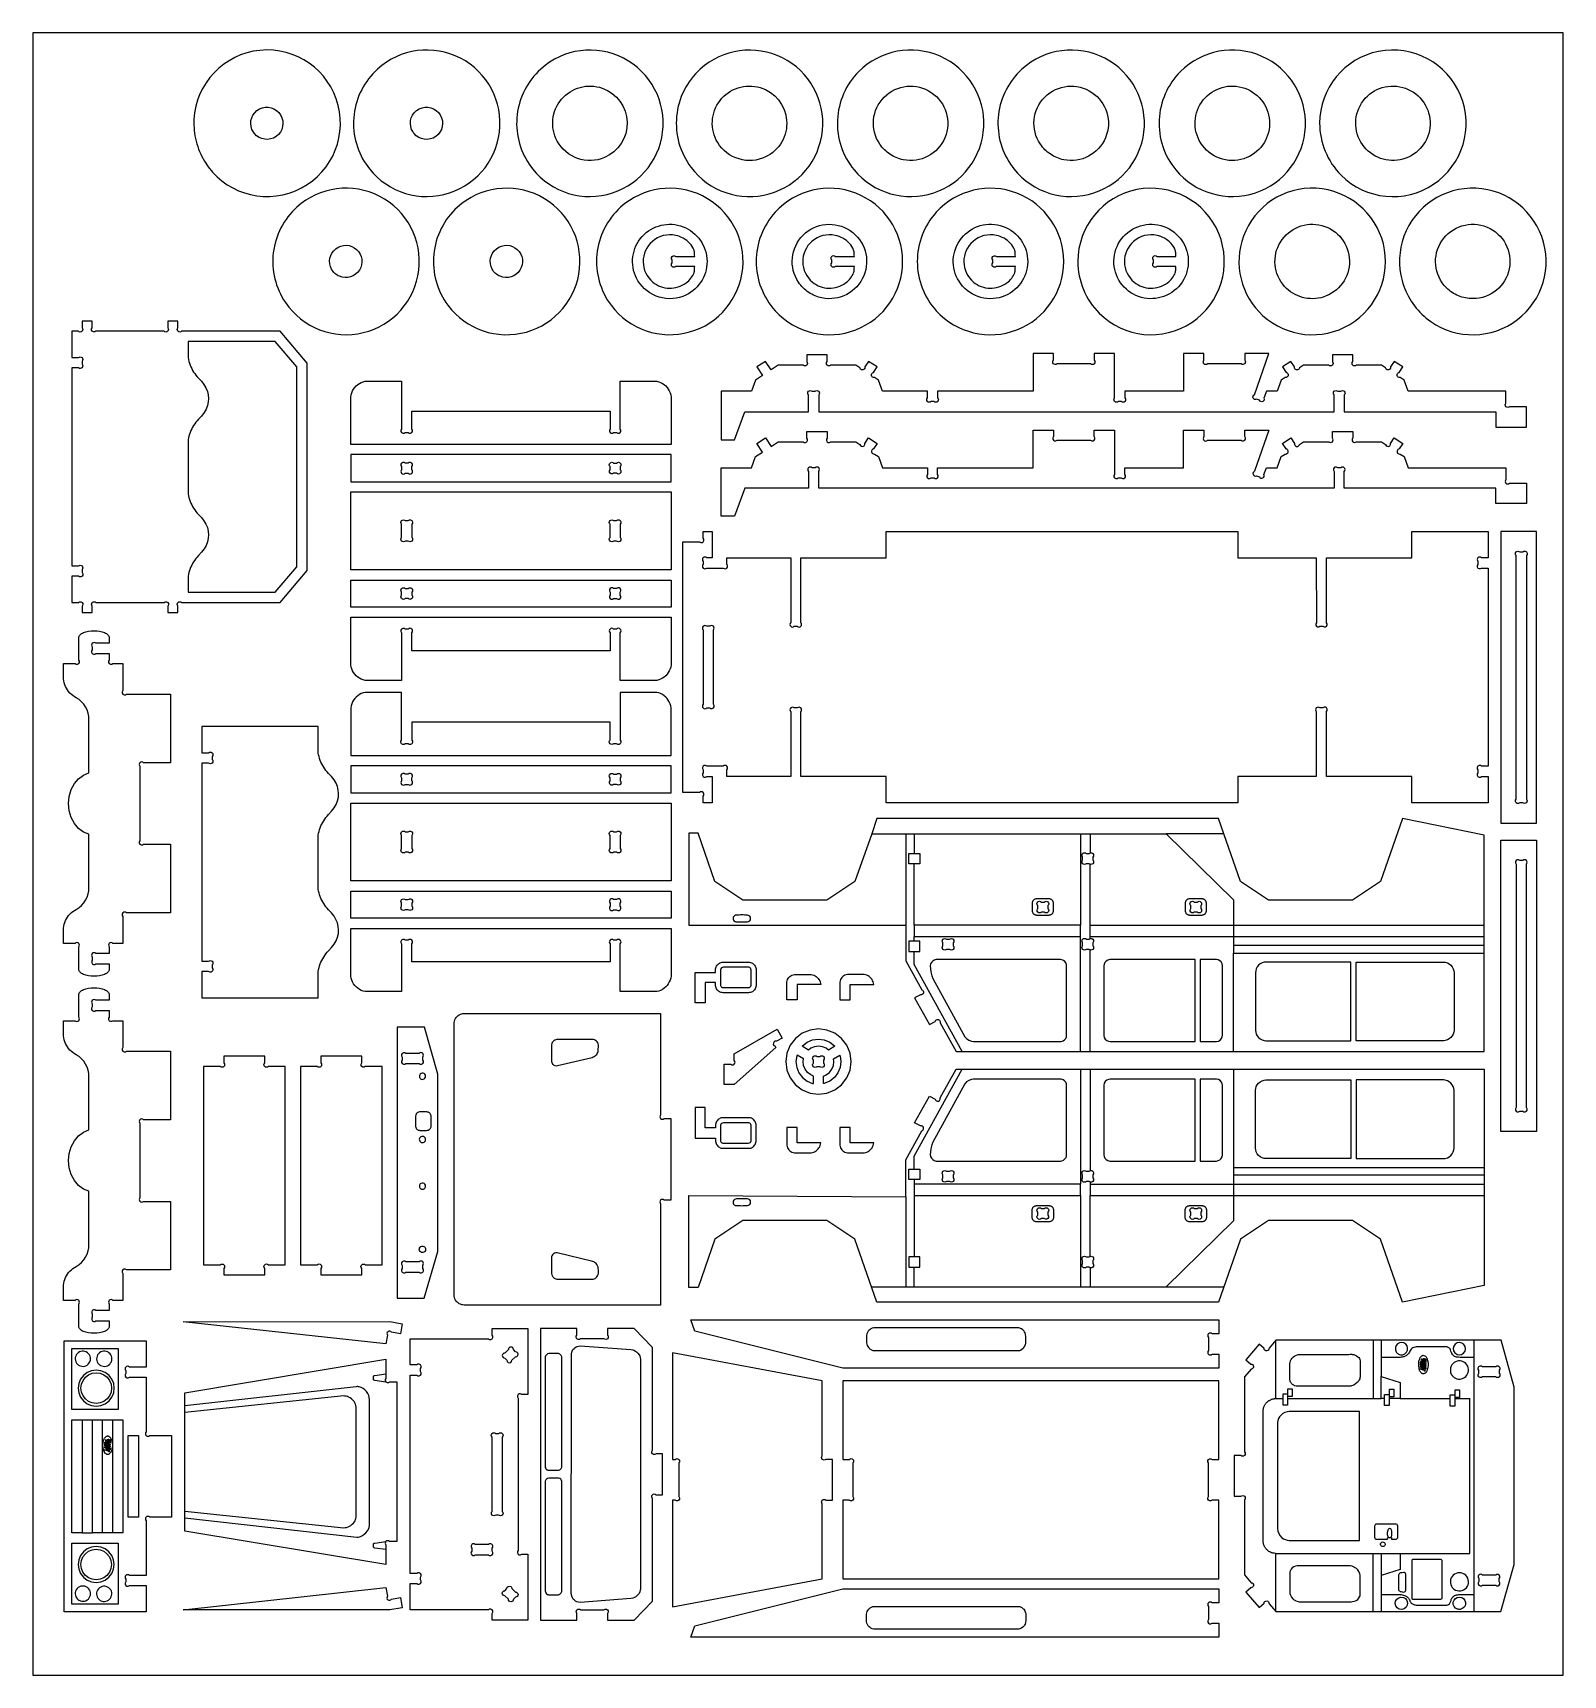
# Model space of a CAD drawing. Extents: x 1.1 to 38.6, y -0.3 to 39.9.
import ezdxf

# ---------------------------------------------------------------- set-up
doc = ezdxf.new("R2010")
doc.units = 0
doc.layers.get('0').update_dxf_attribs({"linetype": 'CONTINUOUS'})
doc.layers.add('ENGRAVING', color=1, linetype='CONTINUOUS')

msp = doc.modelspace()

# ---------------------------------------------------------------- linework, layer by layer
for points in [[(1.13, -0.3), (38.63, -0.3), (38.63, 39.95), (1.13, 39.95)], [(4.936, 26.24), (7.072, 26.24), (7.602, 26.861), (7.602, 31.764), (7.072, 32.385), (4.936, 32.385), (4.936, 31.991), (4.945, 31.945), (4.956, 31.898), (4.969, 31.853), (4.985, 31.808), (5.003, 31.763), (5.023, 31.72), (5.045, 31.678), (5.07, 31.637), (5.096, 31.597), (5.124, 31.559), (5.154, 31.522), (5.186, 31.487), (5.261, 31.41), (5.323, 31.33), (5.372, 31.247), (5.407, 31.163), (5.429, 31.078), (5.436, 30.991), (5.43, 30.903), (5.409, 30.815), (5.374, 30.728), (5.325, 30.642), (5.262, 30.559), (5.186, 30.478), (5.154, 30.443), (5.124, 30.406), (5.096, 30.368), (5.07, 30.328), (5.045, 30.287), (5.023, 30.245), (5.003, 30.202), (4.985, 30.158), (4.969, 30.113), (4.956, 30.067), (4.945, 30.021), (4.936, 29.974), (4.936, 28.651), (4.945, 28.604), (4.956, 28.558), (4.969, 28.512), (4.985, 28.467), (5.003, 28.423), (5.023, 28.38), (5.045, 28.338), (5.069, 28.297), (5.096, 28.257), (5.124, 28.219), (5.154, 28.182), (5.186, 28.147), (5.261, 28.069), (5.323, 27.989), (5.372, 27.907), (5.407, 27.823), (5.429, 27.737), (5.436, 27.651), (5.43, 27.563), (5.409, 27.474), (5.374, 27.387), (5.325, 27.302), (5.262, 27.219), (5.186, 27.138), (5.154, 27.103), (5.124, 27.066), (5.096, 27.028), (5.069, 26.988), (5.045, 26.947), (5.023, 26.905), (5.003, 26.862), (4.985, 26.818), (4.969, 26.773), (4.956, 26.727), (4.945, 26.68), (4.936, 26.634)], [(8.919, 28.949), (16.772, 28.949), (16.772, 29.613), (8.919, 29.613)], [(8.919, 26.79), (8.919, 28.699), (16.772, 28.699), (16.772, 26.79)], [(37.104, 20.583), (37.979, 20.582), (37.98, 27.728), (37.105, 27.728)], [(8.919, 25.876), (8.919, 26.54), (16.772, 26.54), (16.772, 25.876)], [(8.919, 21.324), (16.772, 21.324), (16.772, 21.988), (8.919, 21.988)], [(8.919, 19.165), (8.919, 21.074), (16.772, 21.074), (16.772, 19.165)], [(37.104, 13.02), (37.105, 20.166), (37.98, 20.165), (37.979, 13.02)], [(8.919, 18.251), (8.919, 18.915), (16.772, 18.915), (16.772, 18.251)], [(17.358, 16.175), (17.358, 16.924), (17.857, 16.924), (17.857, 16.984), (17.859, 17.009), (17.864, 17.033), (17.872, 17.057), (17.883, 17.079), (17.897, 17.1), (17.913, 17.119), (17.932, 17.135), (17.953, 17.149), (17.975, 17.16), (17.999, 17.168), (18.023, 17.173), (18.048, 17.174), (18.667, 17.174), (18.692, 17.173), (18.716, 17.168), (18.74, 17.16), (18.762, 17.149), (18.783, 17.135), (18.802, 17.119), (18.818, 17.1), (18.832, 17.079), (18.843, 17.057), (18.851, 17.033), (18.856, 17.009), (18.857, 16.984), (18.857, 16.616), (18.856, 16.591), (18.851, 16.566), (18.843, 16.543), (18.832, 16.52), (18.818, 16.499), (18.802, 16.481), (18.783, 16.464), (18.762, 16.45), (18.74, 16.439), (18.716, 16.431), (18.692, 16.427), (18.667, 16.425), (18.048, 16.425), (18.023, 16.427), (17.999, 16.431), (17.975, 16.439), (17.953, 16.45), (17.932, 16.464), (17.913, 16.481), (17.897, 16.499), (17.883, 16.52), (17.872, 16.543), (17.864, 16.566), (17.859, 16.591), (17.857, 16.616), (17.857, 16.675), (17.607, 16.675), (17.607, 16.175)], [(24.011, 15.3), (24.07, 15.259), (24.136, 15.234), (24.185, 15.228), (26.332, 15.229), (26.376, 15.243), (26.413, 15.268), (26.441, 15.302), (26.459, 15.344), (26.463, 15.382), (26.462, 17.106), (26.448, 17.15), (26.423, 17.187), (26.389, 17.215), (26.347, 17.233), (26.309, 17.237), (23.265, 17.237), (23.221, 17.225), (23.182, 17.202), (23.151, 17.169), (23.131, 17.129), (23.123, 17.083), (23.124, 17.013), (23.133, 16.937), (23.158, 16.839), (23.184, 16.77), (23.971, 15.344)], [(27.445, 15.256), (27.488, 15.235), (27.528, 15.228), (29.61, 15.228), (29.61, 17.237), (27.519, 17.237), (27.472, 17.225), (27.432, 17.2), (27.4, 17.165), (27.38, 17.122), (27.373, 17.082), (27.373, 15.375), (27.385, 15.328), (27.41, 15.287)], [(29.735, 15.228), (30.137, 15.228), (30.184, 15.24), (30.224, 15.265), (30.256, 15.3), (30.277, 15.343), (30.284, 15.383), (30.283, 17.09), (30.271, 17.137), (30.247, 17.178), (30.218, 17.205), (30.177, 17.228), (30.137, 17.237), (29.735, 17.237)], [(31.208, 15.294), (31.254, 15.27), (31.304, 15.254), (31.344, 15.249), (33.431, 15.248), (33.431, 17.177), (31.344, 17.177), (31.304, 17.172), (31.254, 17.156), (31.208, 17.132), (31.169, 17.099), (31.136, 17.059), (31.111, 17.014), (31.096, 16.963), (31.091, 16.923), (31.091, 15.503), (31.096, 15.462), (31.111, 15.412), (31.136, 15.367), (31.169, 15.327)], [(35.703, 15.249), (33.556, 15.248), (33.556, 17.177), (35.703, 17.177), (35.743, 17.172), (35.793, 17.156), (35.839, 17.132), (35.878, 17.099), (35.911, 17.059), (35.936, 17.014), (35.951, 16.963), (35.956, 16.923), (35.956, 15.503), (35.951, 15.462), (35.936, 15.412), (35.911, 15.367), (35.878, 15.327), (35.839, 15.294), (35.793, 15.27), (35.743, 15.254)], [(19.608, 16.249), (19.608, 16.623), (19.606, 16.654), (19.608, 16.685), (19.614, 16.716), (19.625, 16.745), (19.64, 16.772), (19.658, 16.797), (19.68, 16.819), (19.705, 16.838), (19.732, 16.853), (19.761, 16.864), (19.792, 16.87), (19.823, 16.873), (20.17, 16.873), (20.203, 16.87), (20.236, 16.864), (20.268, 16.854), (20.298, 16.84), (20.327, 16.822), (20.353, 16.801), (20.376, 16.776), (20.395, 16.749), (20.412, 16.72), (20.424, 16.689), (20.432, 16.656), (20.437, 16.623), (19.857, 16.623), (19.857, 16.249)], [(20.907, 16.249), (21.156, 16.249), (21.156, 16.623), (21.736, 16.623), (21.731, 16.656), (21.723, 16.689), (21.71, 16.72), (21.694, 16.749), (21.674, 16.776), (21.651, 16.801), (21.626, 16.822), (21.597, 16.84), (21.567, 16.854), (21.535, 16.864), (21.502, 16.87), (21.469, 16.873), (21.121, 16.873), (21.09, 16.87), (21.06, 16.864), (21.031, 16.853), (21.004, 16.838), (20.979, 16.819), (20.957, 16.797), (20.938, 16.772), (20.924, 16.745), (20.913, 16.716), (20.906, 16.685), (20.904, 16.654), (20.907, 16.623)], [(10.059, 8.936), (10.721, 8.936), (11.052, 10.084), (11.052, 14.43), (10.728, 15.581), (10.059, 15.581)], [(19.981, 14.043), (20.175, 13.963), (20.382, 13.935), (20.589, 13.963), (20.783, 14.043), (20.949, 14.17), (21.076, 14.336), (21.156, 14.529), (21.183, 14.737), (21.156, 14.944), (21.076, 15.137), (20.949, 15.303), (20.783, 15.43), (20.589, 15.511), (20.382, 15.538), (20.175, 15.511), (19.981, 15.43), (19.816, 15.303), (19.688, 15.137), (19.608, 14.944), (19.581, 14.737), (19.608, 14.529), (19.688, 14.336), (19.816, 14.17)], [(19.992, 14.346), (20.106, 14.258), (20.239, 14.203), (20.257, 14.201), (20.257, 14.383), (20.193, 14.41), (20.115, 14.47), (20.055, 14.548), (20.018, 14.639), (20.005, 14.737), (20.014, 14.805), (19.856, 14.896), (19.849, 14.879), (19.83, 14.737), (19.849, 14.594), (19.904, 14.461)], [(19.981, 15.112), (19.992, 15.127), (20.106, 15.215), (20.239, 15.27), (20.382, 15.289), (20.525, 15.27), (20.658, 15.215), (20.772, 15.127), (20.784, 15.112), (20.626, 15.021), (20.571, 15.063), (20.48, 15.101), (20.382, 15.114), (20.284, 15.101), (20.193, 15.063), (20.138, 15.021)], [(20.507, 14.201), (20.507, 14.383), (20.571, 14.41), (20.649, 14.47), (20.709, 14.548), (20.747, 14.639), (20.76, 14.737), (20.75, 14.805), (20.908, 14.896), (20.915, 14.879), (20.934, 14.737), (20.915, 14.594), (20.86, 14.461), (20.772, 14.346), (20.658, 14.258), (20.525, 14.203)], [(23.182, 12.334), (23.221, 12.311), (23.265, 12.3), (26.309, 12.299), (26.347, 12.304), (26.389, 12.321), (26.423, 12.35), (26.448, 12.387), (26.462, 12.43), (26.463, 14.154), (26.459, 14.192), (26.441, 14.234), (26.413, 14.268), (26.376, 14.293), (26.332, 14.307), (24.185, 14.309), (24.136, 14.302), (24.07, 14.277), (24.011, 14.237), (23.971, 14.192), (23.184, 12.766), (23.158, 12.697), (23.133, 12.599), (23.124, 12.523), (23.123, 12.453), (23.131, 12.408), (23.151, 12.367)], [(27.432, 12.336), (27.472, 12.312), (27.519, 12.3), (29.61, 12.299), (29.61, 14.309), (27.528, 14.308), (27.488, 14.301), (27.445, 14.281), (27.41, 14.249), (27.385, 14.209), (27.373, 14.162), (27.373, 12.454), (27.38, 12.414), (27.4, 12.371)], [(29.735, 12.299), (30.137, 12.3), (30.177, 12.309), (30.218, 12.331), (30.247, 12.358), (30.271, 12.399), (30.283, 12.446), (30.284, 14.153), (30.277, 14.194), (30.256, 14.236), (30.224, 14.271), (30.184, 14.296), (30.137, 14.308), (29.735, 14.309)], [(31.208, 12.405), (31.169, 12.437), (31.136, 12.477), (31.111, 12.522), (31.096, 12.573), (31.091, 12.613), (31.091, 14.034), (31.096, 14.074), (31.111, 14.124), (31.136, 14.17), (31.169, 14.209), (31.208, 14.242), (31.254, 14.267), (31.304, 14.282), (31.344, 14.287), (33.431, 14.288), (33.431, 12.359), (31.344, 12.359), (31.304, 12.364), (31.254, 12.38)], [(33.556, 12.359), (35.703, 12.359), (35.743, 12.364), (35.793, 12.38), (35.839, 12.405), (35.878, 12.437), (35.911, 12.477), (35.936, 12.522), (35.951, 12.573), (35.956, 12.613), (35.956, 14.034), (35.951, 14.074), (35.936, 14.124), (35.911, 14.17), (35.878, 14.209), (35.839, 14.242), (35.793, 14.267), (35.743, 14.282), (35.703, 14.287), (33.556, 14.288)], [(17.358, 12.862), (17.857, 12.862), (17.857, 12.803), (17.859, 12.778), (17.864, 12.754), (17.872, 12.73), (17.883, 12.708), (17.897, 12.687), (17.913, 12.668), (17.932, 12.652), (17.953, 12.638), (17.975, 12.627), (17.999, 12.619), (18.023, 12.614), (18.048, 12.612), (18.667, 12.612), (18.692, 12.614), (18.716, 12.619), (18.74, 12.627), (18.762, 12.638), (18.783, 12.652), (18.802, 12.668), (18.818, 12.687), (18.832, 12.708), (18.843, 12.73), (18.851, 12.754), (18.856, 12.778), (18.857, 12.803), (18.857, 13.171), (18.856, 13.196), (18.851, 13.221), (18.843, 13.244), (18.832, 13.267), (18.818, 13.287), (18.802, 13.306), (18.783, 13.322), (18.762, 13.336), (18.74, 13.347), (18.716, 13.355), (18.692, 13.36), (18.667, 13.362), (18.048, 13.362), (18.023, 13.36), (17.999, 13.355), (17.975, 13.347), (17.953, 13.336), (17.932, 13.322), (17.913, 13.306), (17.897, 13.287), (17.883, 13.267), (17.872, 13.244), (17.864, 13.221), (17.859, 13.196), (17.857, 13.171), (17.857, 13.112), (17.607, 13.112), (17.607, 13.612), (17.358, 13.612)], [(19.68, 12.552), (19.705, 12.533), (19.732, 12.519), (19.761, 12.508), (19.792, 12.501), (19.823, 12.499), (20.17, 12.499), (20.203, 12.501), (20.236, 12.507), (20.268, 12.517), (20.298, 12.532), (20.327, 12.55), (20.353, 12.571), (20.376, 12.595), (20.395, 12.622), (20.412, 12.652), (20.424, 12.683), (20.432, 12.715), (20.437, 12.748), (19.857, 12.748), (19.857, 13.123), (19.608, 13.123), (19.608, 12.748), (19.606, 12.717), (19.608, 12.686), (19.614, 12.656), (19.625, 12.627), (19.64, 12.599), (19.658, 12.574)], [(20.979, 12.552), (21.004, 12.533), (21.031, 12.519), (21.06, 12.508), (21.09, 12.501), (21.121, 12.499), (21.469, 12.499), (21.502, 12.501), (21.535, 12.507), (21.567, 12.517), (21.597, 12.532), (21.626, 12.55), (21.651, 12.571), (21.674, 12.595), (21.694, 12.622), (21.71, 12.652), (21.723, 12.683), (21.731, 12.715), (21.736, 12.748), (21.156, 12.748), (21.156, 13.123), (20.907, 13.123), (20.907, 12.748), (20.904, 12.717), (20.906, 12.686), (20.913, 12.656), (20.924, 12.627), (20.938, 12.599), (20.957, 12.574)], [(21.645, 7.692), (21.662, 7.68), (21.68, 7.671), (21.718, 7.658), (21.738, 7.654), (25.273, 7.654), (25.293, 7.656), (25.313, 7.66), (25.332, 7.667), (25.368, 7.686), (25.399, 7.712), (25.413, 7.727), (25.436, 7.761), (25.456, 7.811), (25.461, 7.832), (25.465, 7.877), (25.465, 8.001), (25.459, 8.045), (25.445, 8.086), (25.431, 8.114), (25.419, 8.132), (25.392, 8.162), (25.359, 8.186), (25.35, 8.191), (25.313, 8.206), (25.293, 8.21), (25.262, 8.213), (21.738, 8.212), (21.699, 8.203), (21.662, 8.186), (21.645, 8.175), (21.622, 8.155), (21.602, 8.132), (21.58, 8.096), (21.568, 8.066), (21.56, 8.034), (21.556, 7.989), (21.556, 7.866), (21.558, 7.843), (21.565, 7.811), (21.576, 7.78), (21.591, 7.752), (21.615, 7.719)], [(14.394, 1.542), (14.372, 1.566), (14.354, 1.593), (14.336, 1.633), (14.327, 1.678), (14.326, 1.701), (14.327, 7.573), (14.336, 7.618), (14.344, 7.638), (14.365, 7.677), (14.394, 7.709), (14.41, 7.723), (14.447, 7.746), (14.467, 7.754), (14.5, 7.763), (14.545, 7.768), (15.787, 7.678), (15.834, 7.671), (15.856, 7.664), (15.898, 7.643), (15.926, 7.623), (15.959, 7.591), (15.985, 7.554), (16.001, 7.523), (16.014, 7.479), (16.019, 7.444), (16.018, 1.802), (16.016, 1.79), (16.005, 1.745), (15.985, 1.704), (15.979, 1.694), (15.951, 1.658), (15.943, 1.649), (15.907, 1.62), (15.877, 1.603), (15.834, 1.587), (15.787, 1.579), (14.545, 1.483), (14.5, 1.488), (14.457, 1.5), (14.428, 1.515)], [(21.645, 0.865), (21.622, 0.884), (21.602, 0.908), (21.58, 0.943), (21.568, 0.973), (21.56, 1.005), (21.556, 1.05), (21.556, 1.174), (21.558, 1.196), (21.565, 1.229), (21.576, 1.259), (21.591, 1.287), (21.615, 1.32), (21.645, 1.348), (21.662, 1.359), (21.68, 1.368), (21.718, 1.381), (21.738, 1.385), (25.273, 1.386), (25.293, 1.383), (25.313, 1.379), (25.332, 1.372), (25.368, 1.354), (25.399, 1.328), (25.413, 1.313), (25.436, 1.278), (25.456, 1.229), (25.461, 1.207), (25.465, 1.162), (25.465, 1.039), (25.459, 0.994), (25.445, 0.953), (25.431, 0.925), (25.419, 0.908), (25.392, 0.877), (25.359, 0.853), (25.35, 0.848), (25.313, 0.833), (25.293, 0.829), (25.262, 0.826), (21.738, 0.827), (21.699, 0.836), (21.662, 0.853)]]:
    msp.add_lwpolyline(points, close=True)
for points in [[(5.337, 36.801, 0.860573), (8.613, 38.173, 0.861345), (5.079, 37.825, 0.074492), (5.132, 37.292, 0.074938)], [(9.295, 36.728, 0.69424), (12.566, 37.519, 0.694663), (9.577, 39.062, 0.180176), (9.001, 37.947, 0.180471)], [(13.293, 36.729, 0.694239), (16.563, 37.519, 0.694663), (13.575, 39.061, 0.180175), (12.999, 37.946, 0.180471)], [(17.255, 36.658, 0.685419), (20.48, 37.561, 0.685779), (17.486, 39.061, 0.186395), (16.906, 37.904, 0.186648)], [(21.255, 36.591, 0.685478), (24.433, 37.647, 0.685668), (21.371, 39.002, 0.186474), (20.847, 37.818, 0.186607)], [(25.087, 36.729, 0.694239), (28.357, 37.519, 0.694663), (25.369, 39.061, 0.180175), (24.793, 37.946, 0.180471)], [(29.138, 36.591, 0.685478), (32.315, 37.647, 0.685668), (29.254, 39.002, 0.186474), (28.73, 37.818, 0.186607)], [(33.189, 36.463, 0.820703), (36.117, 38.42, 0.820654), (32.663, 37.733, 0.098506), (32.8, 37.046, 0.098477)], [(13.98, 37.298, -0.686403), (15.083, 38.594, -0.685501), (15.136, 36.892, -0.186591), (14.481, 36.872, -0.185956)], [(17.913, 37.26, -0.686416), (18.953, 38.608, -0.685299), (19.088, 36.91, -0.186733), (18.435, 36.858, -0.185947)], [(21.884, 37.223, -0.823687), (23.147, 38.49, -0.822106), (22.456, 36.839, -0.097631), (22.134, 36.974, -0.096679)], [(25.819, 37.223, -0.823687), (27.083, 38.49, -0.822106), (26.392, 36.839, -0.097631), (26.069, 36.974, -0.096679)], [(29.792, 37.187, -0.713331), (30.762, 38.614, -0.712365), (30.878, 36.892, -0.167975), (30.285, 36.852, -0.167317)], [(33.755, 37.153, -0.731635), (34.698, 38.614, -0.730953), (34.772, 36.876, -0.155433), (34.22, 36.852, -0.154978)], [(6.5, 37.579, -0.929808), (7.201, 37.937, -0.930242), (6.559, 37.481, -0.03614), (6.526, 37.528, -0.036372)], [(10.412, 37.579, -0.929808), (11.113, 37.937, -0.930242), (10.471, 37.481, -0.03614), (10.438, 37.528, -0.036372)], [(7.318, 33.342, 0.69424), (10.588, 34.132, 0.694663), (7.599, 35.676, 0.180176), (7.023, 34.56, 0.180471)], [(11.303, 33.272, 0.68542), (14.529, 34.175, 0.685779), (11.535, 35.676, 0.186395), (10.954, 34.518, 0.186648)], [(15.301, 33.272, 0.685419), (18.526, 34.175, 0.685779), (15.532, 35.675, 0.186395), (14.952, 34.517, 0.186648)], [(19.322, 33.139, 0.685564), (22.445, 34.346, 0.685564), (19.322, 35.553, 0.186546), (18.856, 34.346, 0.186546)], [(23.269, 33.139, 0.685564), (26.392, 34.346, 0.685564), (23.269, 35.553, 0.186546), (22.803, 34.346, 0.186546)], [(27.264, 33.077, 0.820703), (30.192, 35.033, 0.820654), (26.738, 34.346, 0.098506), (26.875, 33.659, 0.098477)], [(31.274, 33.018, 0.740634), (34.225, 34.775, 0.740349), (30.795, 34.964, 0.149194), (30.737, 33.918, 0.149007)], [(35.274, 32.961, 0.731469), (38.15, 34.817, 0.731116), (34.73, 34.964, 0.155324), (34.683, 33.877, 0.155088)], [(15.959, 33.874, -0.686416), (16.999, 35.221, -0.685299), (17.134, 33.524, -0.186733), (16.481, 33.472, -0.185947)], [(19.895, 33.837, -0.823687), (21.158, 35.104, -0.822106), (20.467, 33.453, -0.097631), (20.145, 33.588, -0.096679)], [(23.867, 33.801, -0.713331), (24.837, 35.227, -0.712365), (24.953, 33.506, -0.167975), (24.36, 33.466, -0.167317)], [(27.83, 33.767, -0.731635), (28.773, 35.227, -0.730953), (28.847, 33.49, -0.155433), (28.295, 33.466, -0.154978)], [(31.806, 33.733, -0.750257), (32.721, 35.228, -0.749956), (32.752, 33.475, -0.142886), (32.242, 33.466, -0.142689)], [(35.771, 33.702, -0.82071), (36.765, 35.189, -0.820647), (36.416, 33.435, -0.09851), (36.067, 33.504, -0.098472)], [(8.451, 34.158, -0.844559), (9.064, 34.64, -0.844255), (8.644, 33.983, -0.084449), (8.533, 34.054, -0.08427)], [(12.386, 34.158, -0.844559), (13, 34.64, -0.844255), (12.58, 33.983, -0.084449), (12.468, 34.054, -0.08427)], [(17.349, 34.222), (16.885, 34.222, -1), (16.796, 34.31), (16.796, 34.383, -1), (16.885, 34.471), (17.349, 34.471, 0.000631), (17.341, 34.585, 0.074019), (17.332, 34.625, 0.096508), (17.227, 34.791, 0.152428), (16.883, 34.986, 0.235869), (16.311, 34.839, 0.463748), (16.323, 33.841, 0.167656), (16.726, 33.691, 0.167095), (17.137, 33.82, 0.066322), (17.258, 33.938, 0.075131), (17.332, 34.068, 0.074019), (17.341, 34.108, 0.000631)], [(21.261, 34.222), (20.796, 34.222, -1), (20.708, 34.31), (20.708, 34.383, -1), (20.796, 34.471), (21.261, 34.471, 0.000631), (21.253, 34.585, 0.074019), (21.244, 34.625, 0.096508), (21.139, 34.791, 0.152428), (20.795, 34.986, 0.235869), (20.222, 34.839, 0.463748), (20.235, 33.841, 0.167656), (20.637, 33.691, 0.167095), (21.048, 33.82, 0.066322), (21.17, 33.938, 0.075131), (21.244, 34.068, 0.074019), (21.253, 34.108, 0.000631)], [(25.208, 34.222), (24.744, 34.222, -1), (24.655, 34.31), (24.655, 34.383, -1), (24.744, 34.471), (25.208, 34.471, 0.000631), (25.2, 34.585, 0.074019), (25.191, 34.625, 0.096508), (25.086, 34.791, 0.152428), (24.742, 34.986, 0.235869), (24.169, 34.839, 0.463748), (24.182, 33.841, 0.167656), (24.584, 33.691, 0.167095), (24.995, 33.82, 0.066322), (25.117, 33.938, 0.075131), (25.191, 34.068, 0.074019), (25.2, 34.108, 0.000631)], [(29.143, 34.222), (28.679, 34.222, -1), (28.591, 34.31), (28.591, 34.383, -1), (28.679, 34.471), (29.143, 34.471, 0.000631), (29.135, 34.585, 0.074019), (29.126, 34.625, 0.096508), (29.021, 34.791, 0.152428), (28.678, 34.986, 0.235869), (28.105, 34.839, 0.463748), (28.117, 33.841, 0.167656), (28.52, 33.691, 0.167095), (28.931, 33.82, 0.066322), (29.052, 33.938, 0.075131), (29.126, 34.068, 0.074019), (29.135, 34.108, 0.000631)], [(2.086, 25.99), (2.248, 25.99, -1), (2.336, 25.901), (2.336, 25.74), (2.586, 25.74), (2.586, 25.901, -1), (2.675, 25.99), (4.348, 25.99, -1), (4.436, 25.901), (4.436, 25.74), (4.686, 25.74), (4.686, 25.901, -1), (4.775, 25.99), (7.187, 25.99), (7.852, 26.769), (7.852, 31.856), (7.187, 32.635), (4.775, 32.635, -1), (4.686, 32.724), (4.686, 32.885), (4.436, 32.885), (4.436, 32.724, -1), (4.348, 32.635), (2.675, 32.635, -1), (2.586, 32.724), (2.586, 32.885), (2.337, 32.885), (2.337, 32.724, -1), (2.248, 32.635), (2.087, 32.635), (2.087, 31.991), (2.249, 31.991, -1), (2.337, 31.903), (2.337, 31.83, -1), (2.249, 31.741), (2.087, 31.741), (2.087, 26.884), (2.249, 26.884, -1), (2.337, 26.795), (2.337, 26.722, -1), (2.249, 26.634), (2.087, 26.634)], [(17.994, 29.977), (18.326, 29.977), (18.576, 30.665), (20.138, 30.665), (20.138, 31.077, -1), (20.226, 31.165), (20.299, 31.165, -1), (20.388, 31.077), (20.388, 30.665), (33.018, 30.665), (33.018, 31.077, -1), (33.106, 31.165), (33.179, 31.165, -1), (33.268, 31.077), (33.268, 30.665), (36.98, 30.665), (36.98, 30.288), (37.73, 30.288), (37.73, 30.788), (37.318, 30.788, -1), (37.23, 30.876), (37.23, 31.165), (34.829, 31.165), (34.733, 31.438), (34.634, 31.503, -1), (34.609, 31.626), (34.699, 31.761), (34.49, 31.899), (34.401, 31.764, -1), (34.279, 31.739), (34.18, 31.805), (33.564, 31.805, -1), (33.475, 31.893), (33.475, 32.055), (32.975, 32.055), (32.975, 31.893, -1), (32.887, 31.805), (32.271, 31.805), (32.172, 31.739, -1), (32.05, 31.764), (31.96, 31.899), (31.752, 31.761), (31.841, 31.626, -1), (31.816, 31.503), (31.717, 31.438), (31.622, 31.165), (31.357, 31.165), (31.299, 30.999, -1), (31.186, 30.945), (31.117, 30.969, -1), (31.063, 31.081), (31.416, 32.089), (30.828, 32.089), (30.828, 31.928, -1), (30.74, 31.839), (29.917, 31.839, -1), (29.828, 31.928), (29.828, 32.089), (29.328, 32.089), (29.328, 31.165), (27.89, 31.165), (27.89, 31.004, -1), (27.801, 30.915), (27.728, 30.915, -1), (27.64, 31.004), (27.64, 32.089), (27.14, 32.089), (27.14, 31.928, -1), (27.051, 31.839), (26.228, 31.839, -1), (26.14, 31.928), (26.14, 32.089), (25.64, 32.089), (25.64, 31.165), (23.302, 31.165), (23.302, 31.004, -1), (23.214, 30.915), (23.141, 30.915, -1), (23.052, 31.004), (23.052, 31.165), (21.949, 31.165), (21.853, 31.438), (21.754, 31.503, -1), (21.73, 31.626), (21.819, 31.761), (21.61, 31.899), (21.521, 31.764, -1), (21.399, 31.739), (21.3, 31.805), (20.684, 31.805, -1), (20.595, 31.893), (20.595, 32.055), (20.095, 32.055), (20.095, 31.893, -1), (20.007, 31.805), (19.391, 31.805), (19.219, 31.69), (19.08, 31.899), (18.872, 31.761), (19.01, 31.552), (18.838, 31.438), (18.742, 31.165), (17.994, 31.165)], [(8.919, 29.863), (8.919, 30.983), (8.922, 31.033), (8.931, 31.082), (8.945, 31.13), (8.965, 31.177), (8.989, 31.22), (9.019, 31.261), (9.053, 31.297), (9.091, 31.33), (9.133, 31.358), (9.177, 31.381), (9.224, 31.399), (9.273, 31.411), (10.167, 31.411), (10.167, 30.24, 1), (10.255, 30.152), (10.328, 30.152, 1), (10.417, 30.24), (10.417, 30.681), (15.275, 30.681), (15.275, 30.24, 1), (15.363, 30.152), (15.436, 30.152, 1), (15.525, 30.24), (15.525, 31.411), (16.419, 31.411), (16.467, 31.399), (16.514, 31.381), (16.559, 31.358), (16.6, 31.33), (16.638, 31.297), (16.672, 31.261), (16.702, 31.22), (16.727, 31.177), (16.747, 31.13), (16.761, 31.082), (16.769, 31.033), (16.772, 30.983), (16.772, 29.863)], [(17.994, 28.102), (17.994, 29.29), (18.742, 29.29), (18.838, 29.563), (19.01, 29.677), (18.872, 29.886), (19.08, 30.024), (19.219, 29.815), (19.391, 29.93), (20.007, 29.93, 1), (20.095, 30.018), (20.095, 30.18), (20.595, 30.18), (20.595, 30.018, 1), (20.684, 29.93), (21.3, 29.93), (21.399, 29.864, 1), (21.521, 29.889), (21.61, 30.024), (21.819, 29.886), (21.73, 29.751, 1), (21.754, 29.628), (21.853, 29.563), (21.949, 29.29), (23.052, 29.29), (23.052, 29.129, 1), (23.141, 29.04), (23.214, 29.04, 1), (23.302, 29.129), (23.302, 29.29), (25.64, 29.29), (25.64, 30.214), (26.14, 30.214), (26.14, 30.053, 1), (26.228, 29.964), (27.051, 29.964, 1), (27.14, 30.053), (27.14, 30.214), (27.64, 30.214), (27.64, 29.129, 1), (27.728, 29.04), (27.801, 29.04, 1), (27.89, 29.129), (27.89, 29.29), (29.328, 29.29), (29.328, 30.214), (29.828, 30.214), (29.828, 30.053, 1), (29.917, 29.964), (30.74, 29.964, 1), (30.828, 30.053), (30.828, 30.214), (31.416, 30.214), (31.063, 29.206, 1), (31.117, 29.094), (31.186, 29.07, 1), (31.299, 29.124), (31.357, 29.29), (31.622, 29.29), (31.717, 29.563), (31.816, 29.628, 1), (31.841, 29.751), (31.752, 29.886), (31.96, 30.024), (32.05, 29.889, 1), (32.172, 29.864), (32.271, 29.93), (32.887, 29.93, 1), (32.975, 30.018), (32.975, 30.18), (33.475, 30.18), (33.475, 30.018, 1), (33.564, 29.93), (34.18, 29.93), (34.279, 29.864, 1), (34.401, 29.889), (34.49, 30.024), (34.699, 29.886), (34.609, 29.751, 1), (34.634, 29.628), (34.733, 29.563), (34.829, 29.29), (37.23, 29.29), (37.23, 29.001, 1), (37.318, 28.913), (37.73, 28.913), (37.73, 28.413), (36.98, 28.413), (36.98, 28.79), (33.268, 28.79), (33.268, 29.202, 1), (33.179, 29.29), (33.106, 29.29, 1), (33.018, 29.202), (33.018, 28.79), (20.388, 28.79), (20.388, 29.202, 1), (20.299, 29.29), (20.226, 29.29, 1), (20.138, 29.202), (20.138, 28.79), (18.576, 28.79), (18.326, 28.102)], [(10.255, 29.156), (10.328, 29.156, 1), (10.417, 29.244), (10.417, 29.318, 1), (10.328, 29.406), (10.255, 29.406, 1), (10.167, 29.318), (10.167, 29.244, 1)], [(15.363, 29.406), (15.436, 29.406, -1), (15.525, 29.318), (15.525, 29.244, -1), (15.436, 29.156), (15.363, 29.156, -1), (15.275, 29.244), (15.275, 29.318, -1)], [(10.167, 27.583), (10.167, 27.906, -1), (10.255, 27.995), (10.328, 27.995, -1), (10.417, 27.906), (10.417, 27.583, -1), (10.328, 27.495), (10.255, 27.495, -1)], [(15.525, 27.906), (15.525, 27.583, -1), (15.436, 27.495), (15.363, 27.495, -1), (15.275, 27.583), (15.275, 27.906, -1), (15.363, 27.995), (15.436, 27.995, -1)], [(17.556, 21.082), (17.556, 21.244, 1), (17.468, 21.332), (17.056, 21.332), (17.056, 27.478), (17.468, 27.478, 1), (17.556, 27.566), (17.556, 27.728), (17.777, 27.728), (17.777, 27.084), (17.645, 27.084, 1), (17.556, 26.996), (17.556, 26.922, 1), (17.645, 26.834), (18.05, 26.834, 1), (18.138, 26.922), (18.138, 27.084), (19.701, 27.084), (19.701, 25.494, 1), (19.79, 25.405), (19.862, 25.405, 1), (19.951, 25.494), (19.95, 27.084), (22.039, 27.084), (22.039, 27.728), (30.657, 27.728), (30.657, 27.084), (32.582, 27.084), (32.583, 25.494, 1), (32.671, 25.405), (32.742, 25.405, 1), (32.831, 25.494), (32.83, 27.084), (34.919, 27.084), (34.919, 27.728), (36.792, 27.728), (36.792, 27.084), (36.63, 27.084, 1), (36.542, 26.996), (36.542, 26.922, 1), (36.63, 26.834), (36.792, 26.834), (36.792, 21.976), (36.63, 21.976, 1), (36.542, 21.888), (36.542, 21.815, 1), (36.63, 21.726), (36.792, 21.726), (36.792, 21.082), (34.919, 21.082), (34.919, 21.726), (32.831, 21.726), (32.831, 23.317, 1), (32.743, 23.405), (32.669, 23.405, 1), (32.581, 23.317), (32.581, 21.726), (30.657, 21.726), (30.657, 21.082), (22.039, 21.082), (22.039, 21.726), (19.95, 21.726), (19.95, 23.317, 1), (19.862, 23.405), (19.789, 23.405, 1), (19.701, 23.317), (19.701, 21.726), (18.138, 21.726), (18.138, 21.888, 1), (18.05, 21.976), (17.645, 21.976, 1), (17.556, 21.888), (17.556, 21.815, 1), (17.645, 21.726), (17.777, 21.726), (17.777, 21.082)], [(37.479, 21.171), (37.479, 27.139, -1), (37.567, 27.228), (37.64, 27.228, -1), (37.729, 27.139), (37.729, 21.171, -1), (37.64, 21.082), (37.567, 21.082, -1)], [(10.328, 26.083), (10.255, 26.083, -1), (10.167, 26.172), (10.167, 26.245, -1), (10.255, 26.333), (10.328, 26.333, -1), (10.417, 26.245), (10.417, 26.172, -1)], [(15.363, 26.083), (15.436, 26.083, 1), (15.525, 26.172), (15.525, 26.245, 1), (15.436, 26.333), (15.363, 26.333, 1), (15.275, 26.245), (15.275, 26.172, 1)], [(9.019, 24.229), (8.989, 24.269), (8.965, 24.313), (8.945, 24.359), (8.931, 24.407), (8.922, 24.456), (8.919, 24.506), (8.919, 25.626), (16.772, 25.626), (16.772, 24.506), (16.769, 24.456), (16.761, 24.407), (16.747, 24.359), (16.727, 24.313), (16.702, 24.269), (16.672, 24.229), (16.638, 24.192), (16.6, 24.159), (16.559, 24.131), (16.514, 24.108), (16.467, 24.09), (16.419, 24.078), (15.525, 24.078), (15.525, 25.249, 1), (15.436, 25.338), (15.363, 25.338, 1), (15.275, 25.249), (15.275, 24.808), (10.417, 24.808), (10.417, 25.249, 1), (10.328, 25.338), (10.255, 25.338, 1), (10.167, 25.249), (10.167, 24.078), (9.273, 24.078), (9.224, 24.09), (9.177, 24.108), (9.133, 24.131), (9.091, 24.159), (9.053, 24.192)], [(17.806, 23.494), (17.806, 25.317, 1), (17.718, 25.405), (17.645, 25.405, 1), (17.556, 25.317), (17.556, 23.494, 1), (17.645, 23.405), (17.718, 23.405, 1)], [(2.274, 16.943), (2.264, 16.962), (2.258, 16.981), (2.255, 17.002), (2.255, 17.546, 1), (2.167, 17.635), (1.881, 17.635), (1.881, 18.008), (1.888, 18.056), (1.898, 18.103), (1.912, 18.15), (1.93, 18.194), (1.952, 18.237), (1.978, 18.278), (2.006, 18.317), (2.039, 18.353), (2.074, 18.387), (2.111, 18.417), (2.151, 18.444), (2.194, 18.466), (2.262, 18.511), (2.323, 18.565), (2.377, 18.627), (2.423, 18.695), (2.459, 18.768), (2.485, 18.846), (2.501, 18.926), (2.506, 19.007), (2.506, 20.311), (2.371, 20.363), (2.25, 20.452), (2.148, 20.573), (2.071, 20.721), (2.023, 20.886), (2.006, 21.061), (2.023, 21.236), (2.071, 21.402), (2.148, 21.549), (2.25, 21.671), (2.371, 21.76), (2.506, 21.811), (2.506, 23.115), (2.501, 23.197), (2.485, 23.277), (2.459, 23.354), (2.423, 23.428), (2.377, 23.496), (2.323, 23.557), (2.262, 23.611), (2.194, 23.656), (2.151, 23.68), (2.111, 23.706), (2.074, 23.737), (2.039, 23.77), (2.006, 23.806), (1.978, 23.845), (1.952, 23.886), (1.93, 23.929), (1.912, 23.974), (1.898, 24.02), (1.888, 24.067), (1.881, 24.115), (1.881, 24.49), (2.167, 24.49, 1), (2.255, 24.578), (2.255, 25.122), (2.258, 25.143), (2.264, 25.163), (2.274, 25.181), (2.288, 25.198), (2.304, 25.214), (2.324, 25.228), (2.347, 25.241), (2.372, 25.252), (2.429, 25.271), (2.492, 25.284), (2.56, 25.293), (2.629, 25.295), (2.699, 25.293), (2.767, 25.284), (2.83, 25.271), (2.887, 25.252), (2.912, 25.241), (2.935, 25.228), (2.954, 25.214), (2.971, 25.198), (2.985, 25.181), (2.995, 25.163), (3.001, 25.143), (3.004, 24.989), (2.676, 24.989, 1), (2.588, 24.9), (2.588, 24.828, 1), (2.676, 24.739), (3.004, 24.739), (3.004, 24.578, 1), (3.092, 24.49), (3.336, 24.49), (3.336, 23.829, 1), (3.425, 23.741), (4.505, 23.741), (4.505, 22.063), (3.843, 22.063, 1), (3.755, 21.974), (3.755, 20.151, 1), (3.843, 20.062), (4.505, 20.062), (4.505, 18.383), (3.424, 18.383, 1), (3.336, 18.295), (3.336, 17.635), (3.092, 17.635, 1), (3.004, 17.546), (3.004, 17.385), (2.676, 17.385, 1), (2.588, 17.297), (2.588, 17.224, 1), (2.676, 17.136), (3.004, 17.136), (3.004, 17.002), (3.001, 16.981), (2.995, 16.962), (2.985, 16.943), (2.971, 16.926), (2.954, 16.911), (2.935, 16.897), (2.912, 16.884), (2.887, 16.872), (2.83, 16.854), (2.767, 16.84), (2.699, 16.832), (2.629, 16.829), (2.56, 16.832), (2.492, 16.84), (2.429, 16.854), (2.372, 16.872), (2.347, 16.884), (2.324, 16.897), (2.304, 16.911), (2.288, 16.926)], [(8.919, 22.238), (16.772, 22.238), (16.772, 23.358), (16.769, 23.408), (16.761, 23.457), (16.747, 23.505), (16.727, 23.552), (16.702, 23.595), (16.672, 23.636), (16.638, 23.672), (16.6, 23.705), (16.559, 23.733), (16.514, 23.756), (16.467, 23.774), (16.419, 23.786), (15.525, 23.786), (15.525, 22.615, -1), (15.436, 22.527), (15.363, 22.527, -1), (15.275, 22.615), (15.275, 23.056), (10.417, 23.056), (10.417, 22.615, -1), (10.328, 22.527), (10.255, 22.527, -1), (10.167, 22.615), (10.167, 23.786), (9.273, 23.786), (9.224, 23.774), (9.177, 23.756), (9.133, 23.733), (9.091, 23.705), (9.053, 23.672), (9.019, 23.636), (8.989, 23.595), (8.965, 23.552), (8.945, 23.505), (8.931, 23.457), (8.922, 23.408), (8.919, 23.358)], [(5.274, 16.302), (8.124, 16.302), (8.124, 16.946), (8.132, 16.993), (8.143, 17.039), (8.157, 17.085), (8.172, 17.13), (8.19, 17.174), (8.21, 17.217), (8.233, 17.259), (8.257, 17.3), (8.283, 17.34), (8.312, 17.378), (8.342, 17.415), (8.374, 17.451), (8.45, 17.531), (8.512, 17.614), (8.561, 17.7), (8.596, 17.787), (8.617, 17.875), (8.624, 17.964), (8.616, 18.05), (8.595, 18.135), (8.559, 18.219), (8.511, 18.302), (8.449, 18.382), (8.374, 18.459), (8.342, 18.495), (8.312, 18.531), (8.283, 18.57), (8.257, 18.609), (8.233, 18.65), (8.21, 18.692), (8.19, 18.736), (8.172, 18.78), (8.157, 18.825), (8.143, 18.87), (8.132, 18.917), (8.124, 18.964), (8.124, 20.286), (8.133, 20.333), (8.144, 20.38), (8.157, 20.425), (8.173, 20.47), (8.19, 20.514), (8.21, 20.558), (8.233, 20.6), (8.257, 20.641), (8.283, 20.68), (8.312, 20.719), (8.342, 20.756), (8.374, 20.791), (8.45, 20.871), (8.512, 20.955), (8.561, 21.04), (8.596, 21.127), (8.617, 21.215), (8.624, 21.304), (8.616, 21.39), (8.595, 21.476), (8.56, 21.56), (8.511, 21.642), (8.449, 21.722), (8.374, 21.8), (8.342, 21.835), (8.312, 21.872), (8.283, 21.91), (8.257, 21.95), (8.233, 21.991), (8.211, 22.033), (8.19, 22.076), (8.173, 22.12), (8.157, 22.165), (8.144, 22.211), (8.133, 22.257), (8.124, 22.304), (8.124, 22.948), (5.274, 22.948), (5.274, 22.304), (5.436, 22.304, -1), (5.525, 22.216), (5.525, 22.142, -1), (5.436, 22.054), (5.275, 22.054), (5.275, 17.196), (5.436, 17.196, -1), (5.525, 17.108), (5.525, 17.035, -1), (5.436, 16.946), (5.274, 16.946)], [(10.255, 21.531), (10.328, 21.531, 1), (10.417, 21.619), (10.417, 21.693, 1), (10.328, 21.781), (10.255, 21.781, 1), (10.167, 21.693), (10.167, 21.619, 1)], [(15.363, 21.781), (15.436, 21.781, -1), (15.525, 21.693), (15.525, 21.619, -1), (15.436, 21.531), (15.363, 21.531, -1), (15.275, 21.619), (15.275, 21.693, -1)], [(17.207, 18.078), (22.519, 18.078), (22.519, 17.204), (22.913, 16.498, -1), (22.879, 16.377), (22.738, 16.298), (23.104, 15.643), (23.245, 15.722, -1), (23.365, 15.688), (23.757, 14.987), (23.906, 14.987), (26.802, 14.987), (27.036, 14.987), (30.549, 14.987), (36.695, 14.987), (36.695, 17.391), (36.695, 17.586), (36.695, 17.803), (36.695, 18.078), (36.695, 20.285), (34.696, 20.692), (34.157, 19.152), (33.47, 18.697), (31.411, 18.697), (30.725, 19.152), (30.315, 20.321), (30.185, 20.692), (21.816, 20.692), (21.686, 20.321), (21.277, 19.152), (20.591, 18.697), (18.531, 18.697), (17.845, 19.152), (17.431, 20.335), (17.207, 20.335)], [(10.328, 19.87), (10.255, 19.87, -1), (10.167, 19.958), (10.167, 20.281, -1), (10.255, 20.37), (10.328, 20.37, -1), (10.417, 20.281), (10.417, 19.958, -1)], [(15.525, 20.281), (15.525, 19.958, -1), (15.436, 19.87), (15.363, 19.87, -1), (15.275, 19.958), (15.275, 20.281, -1), (15.363, 20.37), (15.436, 20.37, -1)], [(26.944, 19.837), (27.017, 19.837, -1), (27.105, 19.749), (27.105, 19.675, -1), (27.017, 19.587), (26.944, 19.587, -1), (26.855, 19.675), (26.855, 19.749, -1)], [(37.729, 13.608), (37.729, 19.577, 1), (37.64, 19.665), (37.567, 19.665, 1), (37.479, 19.577), (37.479, 13.608, 1), (37.567, 13.52), (37.64, 13.52, 1)], [(10.255, 18.708), (10.328, 18.708, -1), (10.417, 18.62), (10.417, 18.547, -1), (10.328, 18.458), (10.255, 18.458, -1), (10.167, 18.547), (10.167, 18.62, -1)], [(15.363, 18.458), (15.436, 18.458, 1), (15.525, 18.547), (15.525, 18.62, 1), (15.436, 18.708), (15.363, 18.708, 1), (15.275, 18.62), (15.275, 18.547, 1)], [(26.005, 18.56), (26.005, 18.487, -1), (25.916, 18.399), (25.844, 18.399, -1), (25.755, 18.487), (25.755, 18.56, -1), (25.844, 18.648), (25.916, 18.648, -1)], [(29.503, 18.487), (29.503, 18.56, -1), (29.592, 18.648), (29.665, 18.648, -1), (29.753, 18.56), (29.753, 18.487, -1), (29.665, 18.399), (29.592, 18.399, -1)], [(9.019, 16.604), (8.989, 16.644), (8.965, 16.688), (8.945, 16.734), (8.931, 16.782), (8.922, 16.831), (8.919, 16.881), (8.919, 18.001), (16.772, 18.001), (16.772, 16.881), (16.769, 16.831), (16.761, 16.782), (16.747, 16.734), (16.727, 16.688), (16.702, 16.644), (16.672, 16.604), (16.638, 16.567), (16.6, 16.534), (16.559, 16.506), (16.514, 16.483), (16.467, 16.465), (16.419, 16.453), (15.525, 16.453), (15.525, 17.624, 1), (15.436, 17.713), (15.363, 17.713, 1), (15.275, 17.624), (15.275, 17.183), (10.417, 17.183), (10.417, 17.624, 1), (10.328, 17.713), (10.255, 17.713, 1), (10.167, 17.624), (10.167, 16.453), (9.273, 16.453), (9.224, 16.465), (9.177, 16.483), (9.133, 16.506), (9.091, 16.534), (9.053, 16.567)], [(23.683, 17.648), (23.683, 17.575, -1), (23.595, 17.487), (23.521, 17.487, -1), (23.433, 17.575), (23.433, 17.648, -1), (23.521, 17.736), (23.595, 17.736, -1)], [(26.944, 17.737), (27.017, 17.737, -1), (27.105, 17.649), (27.105, 17.576, -1), (27.017, 17.487), (26.944, 17.487, -1), (26.855, 17.576), (26.855, 17.649, -1)], [(2.288, 8.176), (2.274, 8.193), (2.264, 8.212), (2.258, 8.231), (2.255, 8.252), (2.255, 8.796, 1), (2.167, 8.885), (1.881, 8.885), (1.881, 9.258), (1.888, 9.306), (1.898, 9.353), (1.912, 9.4), (1.93, 9.444), (1.952, 9.487), (1.978, 9.528), (2.006, 9.567), (2.039, 9.603), (2.074, 9.637), (2.111, 9.667), (2.151, 9.694), (2.194, 9.716), (2.262, 9.761), (2.323, 9.815), (2.377, 9.877), (2.423, 9.945), (2.459, 10.018), (2.485, 10.096), (2.501, 10.176), (2.506, 10.257), (2.506, 11.561), (2.371, 11.613), (2.25, 11.702), (2.148, 11.823), (2.071, 11.971), (2.023, 12.136), (2.006, 12.311), (2.023, 12.486), (2.071, 12.652), (2.148, 12.799), (2.25, 12.921), (2.371, 13.01), (2.506, 13.061), (2.506, 14.365), (2.501, 14.447), (2.485, 14.527), (2.459, 14.604), (2.423, 14.678), (2.377, 14.746), (2.323, 14.807), (2.262, 14.861), (2.194, 14.906), (2.151, 14.93), (2.111, 14.956), (2.074, 14.987), (2.039, 15.02), (2.006, 15.056), (1.978, 15.095), (1.952, 15.136), (1.93, 15.179), (1.912, 15.224), (1.898, 15.27), (1.888, 15.317), (1.881, 15.365), (1.881, 15.74), (2.167, 15.74, 1), (2.255, 15.828), (2.255, 16.372), (2.258, 16.393), (2.264, 16.413), (2.274, 16.431), (2.288, 16.448), (2.304, 16.464), (2.324, 16.478), (2.347, 16.491), (2.372, 16.502), (2.429, 16.521), (2.492, 16.534), (2.56, 16.543), (2.629, 16.545), (2.699, 16.543), (2.767, 16.534), (2.83, 16.521), (2.887, 16.502), (2.912, 16.491), (2.935, 16.478), (2.954, 16.464), (2.971, 16.448), (2.985, 16.431), (2.995, 16.413), (3.001, 16.393), (3.004, 16.239), (2.676, 16.239, 1), (2.588, 16.15), (2.588, 16.078, 1), (2.676, 15.989), (3.004, 15.989), (3.004, 15.828, 1), (3.092, 15.74), (3.336, 15.74), (3.336, 15.079, 1), (3.425, 14.991), (4.505, 14.991), (4.505, 13.313), (3.843, 13.313, 1), (3.755, 13.224), (3.755, 11.401, 1), (3.843, 11.312), (4.505, 11.312), (4.505, 9.633), (3.424, 9.633, 1), (3.336, 9.545), (3.336, 8.885), (3.092, 8.885, 1), (3.004, 8.796), (3.004, 8.635), (2.676, 8.635, 1), (2.588, 8.547), (2.588, 8.474, 1), (2.676, 8.386), (3.004, 8.386), (3.004, 8.252), (3.001, 8.231), (2.995, 8.212), (2.985, 8.193), (2.971, 8.176), (2.954, 8.161), (2.935, 8.147), (2.912, 8.134), (2.887, 8.122), (2.83, 8.104), (2.767, 8.09), (2.699, 8.082), (2.629, 8.079), (2.56, 8.082), (2.492, 8.09), (2.429, 8.104), (2.372, 8.122), (2.347, 8.134), (2.324, 8.147), (2.304, 8.161)], [(11.526, 8.843), (11.505, 8.867), (11.487, 8.894), (11.472, 8.924), (11.462, 8.955), (11.455, 8.987), (11.453, 9.02), (11.453, 15.665), (11.455, 15.698), (11.462, 15.73), (11.472, 15.761), (11.487, 15.79), (11.505, 15.818), (11.526, 15.842), (11.551, 15.864), (11.578, 15.882), (11.608, 15.896), (11.639, 15.907), (11.671, 15.913), (11.703, 15.915), (16.514, 15.915), (16.514, 13.431, 1), (16.602, 13.342), (16.764, 13.342), (16.764, 11.342), (16.602, 11.342, 1), (16.514, 11.254), (16.514, 8.769), (11.703, 8.769), (11.671, 8.772), (11.639, 8.778), (11.608, 8.788), (11.578, 8.803), (11.551, 8.821)], [(18.069, 14.174), (18.069, 14.674), (18.231, 14.674, 1), (18.319, 14.763), (18.319, 14.924), (19.369, 15.531), (19.494, 15.315), (19.353, 15.234, 1), (19.319, 15.115), (19.337, 15.082), (18.319, 14.174)], [(10.272, 14.688), (10.595, 14.688, 1), (10.684, 14.776), (10.684, 14.849, 1), (10.595, 14.938), (10.272, 14.938, 1), (10.184, 14.849), (10.184, 14.776, 1)], [(5.312, 9.758), (5.724, 9.758, -1), (5.812, 9.67), (5.812, 9.508), (6.812, 9.508), (6.812, 9.67, -1), (6.901, 9.758), (7.312, 9.758), (7.312, 14.616), (6.901, 14.616, -1), (6.812, 14.704), (6.812, 14.866), (5.812, 14.866), (5.812, 14.704, -1), (5.724, 14.616), (5.312, 14.616)], [(7.689, 9.758), (8.1, 9.758, -1), (8.189, 9.67), (8.189, 9.508), (9.189, 9.508), (9.189, 9.67, -1), (9.277, 9.758), (9.689, 9.758), (9.689, 14.616), (9.277, 14.616, -1), (9.189, 14.704), (9.189, 14.866), (8.189, 14.866), (8.189, 14.704, -1), (8.1, 14.616), (7.689, 14.616)], [(17.207, 9.201), (17.207, 11.458), (22.519, 11.424), (22.519, 12.332), (22.913, 13.039, 1), (22.879, 13.159), (22.738, 13.238), (23.104, 13.893), (23.245, 13.814, 1), (23.365, 13.848), (23.757, 14.549), (23.906, 14.549), (36.695, 14.549), (36.695, 12.145), (36.695, 11.95), (36.695, 11.733), (36.695, 11.458), (36.695, 9.252), (34.696, 8.844), (34.157, 10.384), (33.47, 10.839), (31.411, 10.839), (30.725, 10.384), (30.185, 8.844), (21.816, 8.844), (21.277, 10.384), (20.591, 10.839), (18.531, 10.839), (17.845, 10.384), (17.431, 9.201)], [(20.507, 14.773), (20.507, 14.7, -1), (20.418, 14.612), (20.346, 14.612, -1), (20.257, 14.7), (20.257, 14.773, -1), (20.346, 14.861), (20.418, 14.861, -1)], [(23.433, 11.888), (23.433, 11.961, -1), (23.521, 12.049), (23.595, 12.049, -1), (23.683, 11.961), (23.683, 11.888, -1), (23.595, 11.8), (23.521, 11.8, -1)], [(26.944, 12.049), (27.017, 12.049, -1), (27.105, 11.96), (27.105, 11.887, -1), (27.017, 11.799), (26.944, 11.799, -1), (26.855, 11.887), (26.855, 11.96, -1)], [(25.755, 10.976), (25.755, 11.049, -1), (25.844, 11.137), (25.916, 11.137, -1), (26.005, 11.049), (26.005, 10.976, -1), (25.916, 10.888), (25.844, 10.888, -1)], [(29.503, 10.976), (29.503, 11.049, -1), (29.592, 11.137), (29.665, 11.137, -1), (29.753, 11.049), (29.753, 10.976, -1), (29.665, 10.888), (29.592, 10.888, -1)], [(10.272, 9.58), (10.595, 9.58, 1), (10.684, 9.668), (10.684, 9.741, 1), (10.595, 9.83), (10.272, 9.83, 1), (10.184, 9.741), (10.184, 9.668, 1)], [(26.944, 9.949), (27.017, 9.949, -1), (27.105, 9.86), (27.105, 9.787, -1), (27.017, 9.699), (26.944, 9.699, -1), (26.855, 9.787), (26.855, 9.86, -1)], [(4.817, 8.36), (9.876, 8.364), (10.184, 8.311), (10.142, 8.065), (9.921, 8.103, 1), (9.819, 8.031), (9.782, 7.819)], [(12.384, 1.05), (12.384, 1.212, 1), (12.295, 1.3), (10.376, 1.3), (10.376, 1.944), (10.538, 1.944, 1), (10.626, 2.032), (10.626, 2.105, 1), (10.538, 2.194), (10.376, 2.194), (10.376, 7.052), (10.538, 7.052, 1), (10.626, 7.14), (10.626, 7.213, 1), (10.538, 7.302), (10.376, 7.302), (10.376, 7.945), (12.295, 7.944, 1), (12.384, 8.032), (12.384, 8.196), (13.258, 8.195), (13.258, 6.577), (13.11, 6.577, 1), (13.022, 6.489), (13.022, 2.757, 1), (13.11, 2.668), (13.258, 2.668), (13.258, 1.05)], [(14.464, 1.05), (14.464, 1.212, -1), (14.553, 1.3), (15.126, 1.3, -1), (15.214, 1.212), (15.214, 1.05), (15.862, 1.05), (16.314, 1.512), (16.314, 4.034, -1), (16.402, 4.123), (16.564, 4.123), (16.564, 5.123), (16.402, 5.123, -1), (16.314, 5.211), (16.314, 7.728), (15.867, 8.197), (15.214, 8.196), (15.214, 8.033, -1), (15.126, 7.944), (14.553, 7.944, -1), (14.464, 8.032), (14.464, 8.196), (13.567, 8.195), (13.567, 1.05)], [(17.352, 8.127), (17.251, 8.406), (30.189, 8.406), (30.189, 8.066), (30.028, 8.066, 1), (29.939, 7.978), (29.939, 7.655, 1), (30.028, 7.566), (30.189, 7.566), (30.189, 7.226), (20.976, 7.226)], [(1.899, 1.25), (1.899, 7.894), (3.907, 7.894), (3.907, 7.252), (3.495, 7.252, 1), (3.407, 7.164), (3.407, 7.09, 1), (3.495, 7.002), (3.907, 7.002), (3.907, 5.661, 1), (3.995, 5.573), (4.531, 5.573), (4.531, 3.573), (3.995, 3.573, 1), (3.907, 3.485), (3.907, 2.144), (3.495, 2.144, 1), (3.407, 2.056), (3.407, 1.983, 1), (3.495, 1.894), (3.907, 1.894), (3.907, 1.25)], [(12.959, 7.626), (12.908, 7.678, 1), (12.783, 7.679), (12.697, 7.595, 1), (12.696, 7.47), (12.747, 7.417, 1), (12.872, 7.416), (12.958, 7.501, 1)], [(31.178, 1.356), (31.301, 1.461, -1), (31.425, 1.451), (31.589, 1.26), (33.975, 1.26), (34.169, 1.26), (36.441, 1.26), (37.103, 1.26), (37.433, 2.408), (37.433, 6.754), (37.11, 7.906), (36.441, 7.906), (34.169, 7.906), (33.975, 7.906), (31.589, 7.906), (31.425, 7.714, -1), (31.301, 7.704), (31.178, 7.809), (30.853, 7.429), (30.976, 7.324, -1), (30.986, 7.2), (30.822, 7.008), (30.822, 5.171, -1), (30.734, 5.083), (30.572, 5.083), (30.572, 4.083), (30.734, 4.083, -1), (30.822, 3.994), (30.822, 2.157), (30.986, 1.966, -1), (30.976, 1.841), (30.853, 1.736)], [(9.782, 7.083), (9.782, 6.973, 1), (9.871, 6.885), (10.051, 6.885), (10.051, 2.976), (9.871, 2.976, 1), (9.782, 2.888), (9.782, 2.777), (9.782, 2.408), (4.856, 3.232), (4.856, 3.552), (4.856, 3.717), (4.856, 6.136), (4.856, 6.301), (4.856, 6.619), (9.782, 7.444)], [(16.805, 1.378), (20.476, 2.063), (20.476, 3.9, -1), (20.564, 3.988), (20.729, 3.988), (20.729, 4.988), (20.564, 4.988, -1), (20.476, 5.077), (20.476, 6.914), (16.805, 7.599), (16.805, 4.988), (16.872, 4.988, -1), (16.96, 4.9), (16.96, 4.077, -1), (16.872, 3.988), (16.805, 3.988)], [(37.065, 7.173), (37.065, 7.1, -1), (36.977, 7.012), (36.654, 7.012, -1), (36.565, 7.1), (36.565, 7.173, -1), (36.654, 7.262), (36.977, 7.262, -1)], [(20.976, 2.063), (30.189, 2.063), (30.189, 3.988), (30.028, 3.988, -1), (29.939, 4.077), (29.939, 4.9, -1), (30.028, 4.988), (30.189, 4.988), (30.189, 6.914), (20.976, 6.914), (20.976, 4.988), (21.137, 4.988, -1), (21.226, 4.9), (21.226, 4.077, -1), (21.137, 3.988), (20.976, 3.988)], [(12.634, 5.534), (12.634, 3.711, -1), (12.545, 3.623), (12.472, 3.623, -1), (12.384, 3.711), (12.384, 5.534, -1), (12.472, 5.623), (12.545, 5.623, -1)], [(12.384, 2.737), (12.384, 2.811, 1), (12.295, 2.899), (11.972, 2.899, 1), (11.884, 2.811), (11.884, 2.737, 1), (11.972, 2.649), (12.295, 2.649, 1)], [(37.065, 1.992), (37.065, 2.065, 1), (36.977, 2.154), (36.654, 2.154, 1), (36.566, 2.065), (36.566, 1.992, 1), (36.654, 1.904), (36.977, 1.904, 1)], [(4.817, 1.304), (9.782, 1.845), (9.819, 1.633, 1), (9.921, 1.561), (10.142, 1.599), (10.184, 1.353), (9.876, 1.3)], [(12.696, 1.769), (12.747, 1.821, -1), (12.872, 1.822), (12.958, 1.737, -1), (12.959, 1.612), (12.908, 1.56, -1), (12.783, 1.559), (12.697, 1.644, -1)], [(17.251, 0.633), (17.352, 0.912), (20.976, 1.813), (30.189, 1.813), (30.189, 1.473), (30.028, 1.473, 1), (29.939, 1.385), (29.939, 1.061, 1), (30.028, 0.973), (30.189, 0.973), (30.189, 0.633)]]:
    msp.add_lwpolyline(points, format="xyb", close=True)
for points in [[(8.126, 18.949), (8.126, 18.964)], [(28.903, 9.215), (28.896, 9.209)], [(14.237, 7.652), (14.237, 7.65)], [(14.237, 1.6), (14.237, 1.599)]]:
    msp.add_lwpolyline(points)
at = {"layer": 'ENGRAVING'}
for points in [[(21.686, 20.321), (22.519, 20.321), (22.519, 18.078)], [(22.519, 20.321), (22.726, 20.321), (22.726, 19.837), (22.87, 19.837), (22.87, 19.587), (22.726, 19.587), (22.596, 19.587), (22.596, 19.837), (22.726, 19.837)], [(22.726, 20.321), (26.802, 20.321), (26.802, 18.078), (22.726, 18.078), (22.726, 19.587)], [(26.802, 20.321), (27.036, 20.321), (28.903, 20.321)], [(27.036, 20.321), (27.036, 19.85)], [(30.315, 20.321), (28.903, 20.321), (30.549, 18.701), (30.549, 18.078), (30.549, 17.803), (36.695, 17.803)], [(27.036, 18.078), (27.036, 19.574)], [(22.726, 17.69), (22.596, 17.69), (22.596, 17.439), (22.726, 17.439), (22.87, 17.439), (22.87, 17.69), (22.726, 17.69), (22.726, 17.803)], [(22.726, 18.078), (22.726, 17.803), (26.802, 17.803)], [(26.802, 14.987), (26.802, 17.803), (26.802, 18.078)], [(27.036, 17.802), (27.036, 18.078), (30.549, 18.078), (36.695, 18.078)], [(27.036, 17.751), (27.036, 17.802), (30.549, 17.803), (30.549, 17.586), (30.549, 17.391), (36.695, 17.391)], [(23.906, 14.987), (22.726, 17.114), (22.726, 17.439)], [(27.036, 14.987), (27.036, 17.474)], [(36.695, 17.586), (30.549, 17.586)], [(30.549, 14.987), (30.549, 17.391)], [(22.726, 11.846), (22.596, 11.846), (22.596, 12.098), (22.726, 12.098), (22.726, 12.422), (23.906, 14.549)], [(26.802, 14.548), (26.802, 11.733)], [(27.036, 14.548), (27.036, 12.062)], [(30.549, 14.548), (30.549, 12.145), (30.549, 11.95), (30.549, 11.733), (30.549, 11.458), (30.549, 10.835), (28.903, 9.215)], [(22.726, 12.098), (22.87, 12.098), (22.87, 11.846), (22.726, 11.846), (22.726, 11.733)], [(30.549, 12.145), (36.695, 12.145)], [(27.036, 11.786), (27.036, 11.734), (30.549, 11.733), (36.695, 11.733)], [(27.036, 11.734), (27.036, 11.458)], [(36.695, 11.95), (30.549, 11.95)], [(22.519, 11.424), (22.519, 9.215), (22.726, 9.215), (22.726, 9.699)], [(22.726, 11.458), (22.726, 9.949), (22.596, 9.949), (22.596, 9.699), (22.726, 9.699), (22.87, 9.699), (22.87, 9.949), (22.726, 9.949)], [(26.802, 11.458), (26.802, 9.218)], [(27.036, 9.962), (27.036, 11.458), (30.549, 11.458), (36.695, 11.458)], [(27.036, 9.686), (27.036, 9.215), (28.903, 9.215), (30.31, 9.215)], [(21.702, 9.215), (22.519, 9.215)], [(22.726, 9.215), (27.036, 9.215)], [(31.589, 6.479), (31.589, 7.906)], [(33.975, 7.906), (33.975, 6.479), (33.975, 6.477)], [(34.169, 7.906), (34.169, 7.487), (34.169, 7.017), (34.633, 6.87), (34.633, 6.479), (34.365, 6.479), (34.365, 6.309), (34.256, 6.309), (34.256, 6.479), (34.256, 6.582), (34.365, 6.582), (34.365, 6.479)], [(36.441, 7.487), (36.441, 1.676), (36.441, 1.26)], [(31.877, 6.479), (31.877, 6.32), (31.768, 6.32), (31.768, 6.479), (31.768, 6.593), (31.877, 6.593), (31.877, 6.479), (33.975, 6.479), (34.169, 6.479), (34.169, 7.017)], [(31.589, 2.682), (31.584, 2.682), (31.545, 2.686), (31.53, 2.689), (31.516, 2.692), (31.501, 2.696), (31.487, 2.701), (31.473, 2.706), (31.46, 2.712), (31.447, 2.719), (31.434, 2.726), (31.421, 2.734), (31.409, 2.742), (31.397, 2.751), (31.386, 2.761), (31.375, 2.771), (31.365, 2.781), (31.355, 2.792), (31.346, 2.803), (31.337, 2.815), (31.329, 2.827), (31.321, 2.839), (31.314, 2.852), (31.307, 2.865), (31.301, 2.879), (31.296, 2.893), (31.291, 2.907), (31.287, 2.921), (31.284, 2.936), (31.281, 2.951), (31.279, 2.966), (31.278, 2.981), (31.278, 6.18), (31.279, 6.196), (31.281, 6.211), (31.284, 6.226), (31.287, 6.24), (31.291, 6.255), (31.296, 6.269), (31.301, 6.283), (31.307, 6.296), (31.314, 6.309), (31.321, 6.322), (31.329, 6.335), (31.337, 6.347), (31.346, 6.358), (31.355, 6.37), (31.365, 6.38), (31.375, 6.391), (31.386, 6.401), (31.397, 6.41), (31.409, 6.419), (31.421, 6.427), (31.434, 6.435), (31.447, 6.442), (31.46, 6.449), (31.473, 6.455), (31.487, 6.46), (31.501, 6.465), (31.516, 6.469), (31.53, 6.473), (31.545, 6.475), (31.56, 6.477), (31.584, 6.479), (31.589, 6.479), (31.768, 6.479)], [(34.257, 6.479), (34.256, 6.479), (34.169, 6.479)], [(34.633, 6.479), (35.864, 6.479), (35.865, 6.569), (35.975, 6.569), (35.975, 6.296), (35.865, 6.296), (35.864, 6.479)], [(34.633, 2.682), (36.346, 2.682), (36.346, 6.479)], [(35.975, 6.479), (36.346, 6.479), (36.35, 6.479)], [(2.339, 3.186), (2.089, 3.186), (2.089, 5.96), (2.339, 5.96), (2.339, 3.186), (2.589, 3.186)], [(2.339, 5.96), (2.589, 5.96)], [(2.839, 3.186), (2.589, 3.186), (2.589, 5.96), (2.839, 5.96), (3.089, 5.96), (3.339, 5.96), (3.339, 3.186), (3.089, 3.186), (2.839, 3.186), (2.839, 5.96)], [(3.089, 3.186), (3.089, 5.96)], [(2.913, 5.275), (2.911, 5.276), (2.909, 5.277)], [(31.589, 1.26), (31.589, 2.682), (33.975, 2.682), (34.169, 2.682), (34.169, 2.146), (34.169, 1.676), (34.169, 1.26)], [(33.975, 1.26), (33.975, 2.682)], [(34.169, 2.682), (34.633, 2.682), (34.633, 2.293), (34.169, 2.146)]]:
    msp.add_lwpolyline(points, dxfattribs=at)
for points in [[(25.668, 18.348), (25.677, 18.342), (25.686, 18.338), (25.696, 18.334), (25.707, 18.332), (25.717, 18.33), (25.723, 18.329), (25.729, 18.329), (26.031, 18.329), (26.037, 18.329), (26.042, 18.33), (26.053, 18.332), (26.064, 18.334), (26.074, 18.338), (26.083, 18.342), (26.092, 18.348), (26.101, 18.354), (26.108, 18.361), (26.116, 18.369), (26.122, 18.377), (26.127, 18.386), (26.132, 18.396), (26.136, 18.406), (26.138, 18.416), (26.14, 18.427), (26.14, 18.433), (26.14, 18.628), (26.138, 18.639), (26.136, 18.649), (26.132, 18.659), (26.127, 18.669), (26.122, 18.678), (26.116, 18.686), (26.108, 18.694), (26.101, 18.701), (26.092, 18.707), (26.083, 18.713), (26.074, 18.717), (26.064, 18.721), (26.053, 18.724), (26.042, 18.725), (26.037, 18.726), (26.031, 18.726), (25.729, 18.726), (25.723, 18.726), (25.717, 18.725), (25.707, 18.724), (25.696, 18.721), (25.686, 18.717), (25.677, 18.713), (25.668, 18.707), (25.659, 18.701), (25.651, 18.694), (25.644, 18.686), (25.638, 18.678), (25.633, 18.669), (25.628, 18.659), (25.624, 18.649), (25.622, 18.639), (25.62, 18.628), (25.62, 18.427), (25.622, 18.416), (25.624, 18.406), (25.628, 18.396), (25.633, 18.386), (25.638, 18.377), (25.644, 18.369), (25.651, 18.361), (25.659, 18.354)], [(29.407, 18.354), (29.416, 18.348), (29.425, 18.342), (29.434, 18.338), (29.444, 18.334), (29.455, 18.332), (29.466, 18.33), (29.471, 18.329), (29.477, 18.329), (29.779, 18.329), (29.785, 18.329), (29.791, 18.33), (29.801, 18.332), (29.812, 18.334), (29.822, 18.338), (29.832, 18.342), (29.841, 18.348), (29.849, 18.354), (29.857, 18.361), (29.864, 18.369), (29.87, 18.377), (29.876, 18.386), (29.88, 18.396), (29.884, 18.406), (29.886, 18.416), (29.888, 18.427), (29.888, 18.628), (29.886, 18.639), (29.884, 18.649), (29.88, 18.659), (29.876, 18.669), (29.87, 18.678), (29.864, 18.686), (29.857, 18.694), (29.849, 18.701), (29.841, 18.707), (29.832, 18.713), (29.822, 18.717), (29.812, 18.721), (29.801, 18.724), (29.791, 18.725), (29.785, 18.726), (29.779, 18.726), (29.477, 18.726), (29.471, 18.726), (29.466, 18.725), (29.455, 18.724), (29.444, 18.721), (29.434, 18.717), (29.425, 18.713), (29.416, 18.707), (29.407, 18.701), (29.4, 18.694), (29.393, 18.686), (29.386, 18.678), (29.381, 18.669), (29.376, 18.659), (29.373, 18.649), (29.37, 18.639), (29.368, 18.628), (29.368, 18.427), (29.37, 18.416), (29.373, 18.406), (29.376, 18.396), (29.381, 18.386), (29.386, 18.377), (29.393, 18.369), (29.4, 18.361)], [(10.555, 13.068), (10.534, 13.091), (10.529, 13.1), (10.52, 13.12), (10.516, 13.141), (10.515, 13.402), (10.52, 13.434), (10.529, 13.454), (10.534, 13.463), (10.555, 13.486), (10.572, 13.498), (10.592, 13.506), (10.613, 13.51), (10.772, 13.511), (10.794, 13.509), (10.814, 13.502), (10.824, 13.498), (10.841, 13.486), (10.856, 13.471), (10.868, 13.454), (10.876, 13.434), (10.88, 13.413), (10.881, 13.146), (10.879, 13.13), (10.872, 13.11), (10.868, 13.1), (10.856, 13.083), (10.841, 13.068), (10.833, 13.062), (10.814, 13.051), (10.794, 13.045), (10.772, 13.043), (10.624, 13.043), (10.602, 13.045), (10.582, 13.051), (10.572, 13.056)], [(22.726, 11.458), (26.802, 11.458), (26.802, 11.733), (22.726, 11.733)], [(25.668, 10.829), (25.659, 10.835), (25.651, 10.842), (25.644, 10.85), (25.638, 10.858), (25.633, 10.867), (25.628, 10.877), (25.624, 10.887), (25.622, 10.897), (25.62, 10.908), (25.62, 11.109), (25.622, 11.12), (25.624, 11.13), (25.628, 11.14), (25.633, 11.15), (25.638, 11.159), (25.644, 11.167), (25.651, 11.175), (25.659, 11.182), (25.668, 11.188), (25.677, 11.194), (25.686, 11.198), (25.696, 11.202), (25.707, 11.205), (25.717, 11.206), (25.723, 11.207), (25.729, 11.207), (26.031, 11.207), (26.037, 11.207), (26.042, 11.206), (26.053, 11.205), (26.064, 11.202), (26.074, 11.198), (26.083, 11.194), (26.092, 11.188), (26.101, 11.182), (26.108, 11.175), (26.116, 11.167), (26.122, 11.159), (26.127, 11.15), (26.132, 11.14), (26.136, 11.13), (26.138, 11.12), (26.14, 11.109), (26.14, 11.103), (26.14, 10.908), (26.138, 10.897), (26.136, 10.887), (26.132, 10.877), (26.127, 10.867), (26.122, 10.858), (26.116, 10.85), (26.108, 10.842), (26.101, 10.835), (26.092, 10.829), (26.083, 10.823), (26.074, 10.819), (26.064, 10.815), (26.053, 10.812), (26.042, 10.811), (26.037, 10.81), (26.031, 10.81), (25.729, 10.81), (25.723, 10.81), (25.717, 10.811), (25.707, 10.812), (25.696, 10.815), (25.686, 10.819), (25.677, 10.823)], [(29.416, 10.829), (29.407, 10.835), (29.4, 10.842), (29.393, 10.85), (29.386, 10.858), (29.381, 10.867), (29.376, 10.877), (29.373, 10.887), (29.37, 10.897), (29.368, 10.908), (29.368, 11.109), (29.37, 11.12), (29.373, 11.13), (29.376, 11.14), (29.381, 11.15), (29.386, 11.159), (29.393, 11.167), (29.4, 11.175), (29.407, 11.182), (29.416, 11.188), (29.425, 11.194), (29.434, 11.198), (29.444, 11.202), (29.455, 11.205), (29.466, 11.206), (29.471, 11.207), (29.477, 11.207), (29.779, 11.207), (29.785, 11.207), (29.791, 11.206), (29.801, 11.205), (29.812, 11.202), (29.822, 11.198), (29.832, 11.194), (29.841, 11.188), (29.849, 11.182), (29.857, 11.175), (29.864, 11.167), (29.87, 11.159), (29.876, 11.15), (29.88, 11.14), (29.884, 11.13), (29.886, 11.12), (29.888, 11.109), (29.888, 10.908), (29.886, 10.897), (29.884, 10.887), (29.88, 10.877), (29.876, 10.867), (29.87, 10.858), (29.864, 10.85), (29.857, 10.842), (29.849, 10.835), (29.841, 10.829), (29.832, 10.823), (29.822, 10.819), (29.812, 10.815), (29.801, 10.812), (29.791, 10.811), (29.785, 10.81), (29.779, 10.81), (29.477, 10.81), (29.471, 10.81), (29.466, 10.811), (29.455, 10.812), (29.444, 10.815), (29.434, 10.819), (29.425, 10.823)], [(10.619, 10.086), (10.607, 10.106), (10.601, 10.128), (10.603, 10.151), (10.607, 10.166), (10.619, 10.185), (10.629, 10.196), (10.642, 10.204), (10.663, 10.212), (10.687, 10.213), (10.709, 10.207), (10.728, 10.196), (10.743, 10.179), (10.753, 10.159), (10.755, 10.151), (10.756, 10.128), (10.75, 10.106), (10.739, 10.086), (10.728, 10.076), (10.709, 10.064), (10.687, 10.059), (10.663, 10.06), (10.656, 10.062), (10.635, 10.071)], [(2.089, 6.21), (2.089, 7.708), (3.222, 7.708), (3.222, 6.21)], [(35.204, 7.384), (35.204, 7.415), (35.219, 7.41), (35.219, 7.396), (35.226, 7.393), (35.226, 7.406), (35.241, 7.401), (35.241, 7.388), (35.25, 7.385), (35.25, 7.399), (35.264, 7.394), (35.264, 7.363)], [(2.799, 6.309), (2.906, 6.353), (2.997, 6.423), (3.067, 6.514), (3.111, 6.621), (3.126, 6.735), (3.111, 6.85), (3.067, 6.956), (2.997, 7.047), (2.906, 7.118), (2.799, 7.162), (2.685, 7.177), (2.571, 7.162), (2.464, 7.118), (2.373, 7.047), (2.302, 6.956), (2.258, 6.85), (2.243, 6.735), (2.258, 6.621), (2.302, 6.514), (2.373, 6.423), (2.464, 6.353), (2.571, 6.309), (2.685, 6.294)], [(2.36, 6.548), (2.323, 6.638), (2.31, 6.735), (2.323, 6.832), (2.36, 6.923), (2.42, 7), (2.497, 7.06), (2.588, 7.097), (2.685, 7.11), (2.782, 7.097), (2.872, 7.06), (2.95, 7), (3.01, 6.923), (3.047, 6.832), (3.06, 6.735), (3.047, 6.638), (3.01, 6.548), (2.95, 6.47), (2.872, 6.41), (2.782, 6.373), (2.685, 6.36), (2.588, 6.373), (2.497, 6.41), (2.42, 6.47)], [(35.136, 7.212), (35.182, 7.196), (35.182, 7.209), (35.196, 7.204), (35.196, 7.175), (35.136, 7.196)], [(31.885, 6.719), (31.994, 6.719), (31.994, 6.528), (31.885, 6.528)], [(34.482, 6.517), (34.373, 6.517), (34.373, 6.707), (34.482, 6.707)], [(36.091, 6.504), (35.982, 6.504), (35.982, 6.695), (36.091, 6.695)], [(2.913, 5.128), (2.904, 5.139), (2.878, 5.181), (2.874, 5.189), (2.871, 5.197), (2.868, 5.206), (2.865, 5.216), (2.862, 5.225), (2.859, 5.235), (2.857, 5.245), (2.855, 5.255), (2.853, 5.266), (2.852, 5.277), (2.85, 5.288), (2.849, 5.299), (2.849, 5.31), (2.848, 5.322), (2.848, 5.334), (2.848, 5.345), (2.849, 5.357), (2.849, 5.368), (2.85, 5.38), (2.852, 5.391), (2.853, 5.401), (2.855, 5.412), (2.857, 5.422), (2.859, 5.432), (2.862, 5.442), (2.865, 5.452), (2.868, 5.461), (2.871, 5.47), (2.874, 5.478), (2.878, 5.487), (2.882, 5.495), (2.89, 5.509), (2.919, 5.543), (2.924, 5.548), (2.929, 5.551), (2.935, 5.554), (2.94, 5.557), (2.946, 5.559), (2.952, 5.56), (2.957, 5.561), (2.963, 5.561), (2.969, 5.561), (2.975, 5.56), (2.981, 5.559), (2.987, 5.557), (2.992, 5.554), (2.998, 5.551), (3.028, 5.522), (3.033, 5.516), (3.037, 5.509), (3.041, 5.502), (3.045, 5.495), (3.049, 5.487), (3.053, 5.478), (3.056, 5.47), (3.059, 5.461), (3.062, 5.452), (3.065, 5.442), (3.068, 5.432), (3.07, 5.422), (3.079, 5.345), (3.079, 5.334), (3.079, 5.322), (3.07, 5.245), (3.068, 5.235), (3.065, 5.225), (3.062, 5.216), (3.059, 5.206), (3.056, 5.197), (3.053, 5.189), (3.049, 5.181), (3.045, 5.173), (3.041, 5.165), (3.037, 5.158), (3.033, 5.151), (3.028, 5.145), (3.003, 5.12), (2.998, 5.116), (2.992, 5.113), (2.987, 5.111), (2.981, 5.109), (2.975, 5.107), (2.969, 5.106), (2.963, 5.106), (2.957, 5.106), (2.952, 5.107), (2.946, 5.109), (2.94, 5.111), (2.935, 5.113), (2.929, 5.116), (2.924, 5.12), (2.919, 5.124)], [(2.894, 5.377), (2.894, 5.391), (2.895, 5.397), (2.896, 5.402), (2.898, 5.406), (2.905, 5.411), (2.911, 5.412), (2.917, 5.412), (2.924, 5.41), (2.931, 5.407), (2.937, 5.403), (2.943, 5.399), (2.947, 5.394), (2.95, 5.389), (2.952, 5.384), (2.954, 5.378), (2.954, 5.372), (2.954, 5.356)], [(2.894, 5.317), (2.894, 5.333), (2.915, 5.334), (2.919, 5.334), (2.925, 5.334), (2.93, 5.334), (2.923, 5.336), (2.917, 5.338), (2.894, 5.345), (2.894, 5.361), (2.954, 5.34), (2.954, 5.324), (2.932, 5.323), (2.925, 5.323), (2.919, 5.323), (2.931, 5.32), (2.939, 5.318), (2.954, 5.313), (2.954, 5.296)], [(2.894, 5.272), (2.894, 5.292), (2.954, 5.285), (2.954, 5.267), (2.946, 5.269), (2.946, 5.257), (2.954, 5.253), (2.954, 5.236)], [(2.894, 5.217), (2.894, 5.234), (2.94, 5.218), (2.94, 5.231), (2.954, 5.226), (2.954, 5.196)], [(2.909, 5.388), (2.94, 5.378), (2.939, 5.382), (2.936, 5.386), (2.931, 5.389), (2.925, 5.392), (2.918, 5.394), (2.913, 5.394), (2.91, 5.392)], [(2.913, 5.275), (2.916, 5.273), (2.917, 5.273), (2.924, 5.269), (2.934, 5.264), (2.934, 5.271), (2.927, 5.272), (2.926, 5.273), (2.919, 5.274), (2.917, 5.274), (2.914, 5.275)], [(2.928, 5.429), (2.916, 5.433), (2.916, 5.473), (2.928, 5.469), (2.945, 5.421), (2.937, 5.425), (2.928, 5.447)], [(2.963, 5.448), (2.963, 5.466), (2.963, 5.471), (2.964, 5.476), (2.965, 5.479), (2.967, 5.481), (2.97, 5.484), (2.974, 5.485), (2.978, 5.485), (2.982, 5.483), (2.987, 5.481), (2.992, 5.478), (2.995, 5.473), (2.997, 5.468), (3.022, 5.472), (3.022, 5.454), (2.997, 5.453), (3.022, 5.445), (3.022, 5.428)], [(2.963, 5.405), (2.963, 5.437), (2.977, 5.432), (2.977, 5.417), (2.985, 5.414), (2.985, 5.427), (2.999, 5.422), (2.999, 5.409), (3.008, 5.406), (3.008, 5.421), (3.022, 5.416), (3.022, 5.384)], [(2.963, 5.345), (2.963, 5.363), (2.98, 5.36), (3.002, 5.355), (2.991, 5.36), (2.982, 5.365), (2.963, 5.376), (2.963, 5.394), (3.022, 5.356), (3.022, 5.339)], [(2.973, 5.295), (2.969, 5.3), (2.966, 5.305), (2.964, 5.309), (2.963, 5.313), (2.963, 5.318), (2.963, 5.323), (2.965, 5.327), (2.967, 5.33), (2.971, 5.332), (2.975, 5.333), (2.98, 5.334), (2.986, 5.333), (2.993, 5.331), (2.999, 5.328), (3, 5.328), (3.005, 5.325), (3.01, 5.321), (3.014, 5.317), (3.018, 5.312), (3.02, 5.307), (3.022, 5.302), (3.022, 5.297), (3.022, 5.293), (3.021, 5.289), (3.019, 5.286), (3.016, 5.283), (3.012, 5.281), (3.006, 5.28), (3, 5.281), (2.992, 5.283), (2.985, 5.286), (2.979, 5.29)], [(2.963, 5.239), (2.963, 5.257), (2.963, 5.262), (2.964, 5.266), (2.965, 5.27), (2.967, 5.272), (2.97, 5.274), (2.974, 5.275), (2.978, 5.275), (2.982, 5.274), (2.987, 5.272), (2.992, 5.268), (2.995, 5.264), (2.997, 5.259), (3.022, 5.263), (3.022, 5.245), (2.997, 5.244), (3.022, 5.235), (3.022, 5.218)], [(2.975, 5.461), (2.989, 5.456), (2.989, 5.457), (2.989, 5.46), (2.987, 5.463), (2.985, 5.465), (2.982, 5.467), (2.979, 5.467), (2.977, 5.467), (2.976, 5.465)], [(2.975, 5.252), (2.989, 5.247), (2.989, 5.248), (2.989, 5.251), (2.987, 5.254), (2.985, 5.256), (2.982, 5.257), (2.979, 5.258), (2.977, 5.257), (2.976, 5.255)], [(2.977, 5.313), (2.978, 5.31), (2.981, 5.306), (2.986, 5.304), (2.993, 5.301), (2.999, 5.299), (3.004, 5.298), (3.007, 5.299), (3.008, 5.301), (3.007, 5.304), (3.004, 5.308), (3, 5.31), (2.993, 5.313), (2.986, 5.315), (2.981, 5.316), (2.978, 5.315)], [(3.469, 3.573), (3.469, 5.573), (3.719, 5.573), (3.719, 3.573)], [(2.987, 5.174), (2.969, 5.222), (2.977, 5.217), (2.987, 5.195), (2.987, 5.214), (2.999, 5.21), (2.999, 5.17)], [(2.087, 1.438), (2.087, 2.936), (3.219, 2.936), (3.219, 1.438)], [(2.461, 2.028), (2.568, 1.984), (2.682, 1.969), (2.796, 1.984), (2.903, 2.028), (2.994, 2.099), (3.064, 2.19), (3.108, 2.297), (3.124, 2.411), (3.108, 2.525), (3.064, 2.632), (2.994, 2.723), (2.903, 2.793), (2.796, 2.837), (2.682, 2.852), (2.568, 2.837), (2.461, 2.793), (2.37, 2.723), (2.3, 2.632), (2.256, 2.525), (2.241, 2.411), (2.256, 2.297), (2.3, 2.19), (2.37, 2.099)], [(2.357, 2.223), (2.32, 2.314), (2.307, 2.411), (2.32, 2.508), (2.357, 2.598), (2.417, 2.676), (2.495, 2.736), (2.585, 2.773), (2.682, 2.786), (2.779, 2.773), (2.87, 2.736), (2.947, 2.676), (3.007, 2.598), (3.044, 2.508), (3.057, 2.411), (3.044, 2.314), (3.007, 2.223), (2.947, 2.146), (2.87, 2.086), (2.779, 2.049), (2.682, 2.036), (2.585, 2.049), (2.495, 2.086), (2.417, 2.146)], [(32.07, 1.526), (32.08, 1.521), (32.135, 1.503), (32.158, 1.499), (33.439, 1.499), (33.465, 1.501), (33.514, 1.512), (33.558, 1.53), (33.596, 1.556), (33.619, 1.58), (33.642, 1.616), (33.653, 1.647), (33.658, 1.68), (33.655, 2.15), (33.649, 2.184), (33.633, 2.227), (33.627, 2.238), (33.599, 2.277), (33.564, 2.311), (33.521, 2.34), (33.51, 2.346), (33.46, 2.367), (33.42, 2.377), (33.379, 2.383), (32.114, 2.382), (32.071, 2.373), (32.033, 2.358), (31.992, 2.329), (31.966, 2.301), (31.947, 2.267), (31.936, 2.23), (31.935, 2.22), (31.933, 1.718), (31.935, 1.698), (31.946, 1.658), (31.97, 1.611), (32.006, 1.571), (32.022, 1.556)]]:
    msp.add_lwpolyline(points, close=True, dxfattribs=at)
for points in [[(18.319, 18.182, 0.086443), (18.343, 18.169, 0.08001), (18.372, 18.164, 0.006309), (18.506, 18.162, 0.006302), (18.64, 18.164, 0.406849), (18.72, 18.246, 0.406848), (18.64, 18.328, 0.006303), (18.506, 18.33, 0.006309), (18.372, 18.328, 0.309603), (18.295, 18.273, 0.316438)], [(18.008, 16.564, 0.087809), (18.026, 16.554, 0.067963), (18.052, 16.55), (18.663, 16.55, 0.166336), (18.71, 16.568, 0.189175), (18.732, 16.607, 0.016364), (18.732, 16.611, 0.008181), (18.732, 16.62), (18.732, 16.98, 0.166336), (18.715, 17.027, 0.189175), (18.675, 17.049, 0.016364), (18.671, 17.049, 0.008181), (18.663, 17.049), (18.052, 17.049, 0.166336), (18.005, 17.031, 0.189175), (17.983, 16.992, 0.043026), (17.982, 16.958, -0.010275), (17.982, 16.924, -0.004091), (17.981, 16.772, 0.012272), (17.982, 16.62, 0.100321), (17.99, 16.586, 0.121499)], [(13.881, 14.662, 0.122551), (13.924, 14.64, 0.098658), (13.984, 14.639), (14.838, 14.841, 0.128882), (14.93, 14.895, 0.131761), (14.983, 14.985, 0.016891), (14.985, 14.994, 0.023588), (14.986, 15), (14.988, 15.143, 0.190721), (14.943, 15.238, 0.178591), (14.841, 15.281), (13.996, 15.281, 0.132514), (13.901, 15.249, 0.229809), (13.842, 15.151), (13.842, 14.736, 0.099643), (13.854, 14.695, 0.096321)], [(10.648, 14.306, 0.782283), (10.738, 14.426, 0.781894), (10.603, 14.362, 0.122401), (10.619, 14.328, 0.122157)], [(10.648, 12.756, 0.722471), (10.745, 12.867, 0.724254), (10.601, 12.836, 0.159922), (10.612, 12.788, 0.161123)], [(18.008, 12.751, 0.087809), (18.026, 12.742, 0.067963), (18.052, 12.737), (18.663, 12.737, 0.166336), (18.71, 12.755, 0.189175), (18.732, 12.795, 0.016364), (18.732, 12.799, 0.008181), (18.732, 12.807), (18.732, 13.167, 0.166336), (18.715, 13.214, 0.189175), (18.675, 13.236, 0.016364), (18.671, 13.236, 0.008181), (18.663, 13.237), (18.052, 13.237, 0.166336), (18.005, 13.219, 0.189175), (17.983, 13.18, 0.016364), (17.983, 13.176, 0.008181), (17.982, 13.167), (17.982, 12.807, 0.100321), (17.99, 12.774, 0.121499)], [(10.648, 11.614, 0.264164), (10.718, 11.619, 0.238303), (10.756, 11.685, 0.196042), (10.738, 11.736, 0.348672), (10.642, 11.753, 0.28855), (10.602, 11.684, 0.275246)], [(18.319, 11.227, 0.0865), (18.343, 11.213, 0.080049), (18.372, 11.208, 0.006309), (18.506, 11.206, 0.006303), (18.64, 11.208, 0.406848), (18.72, 11.29, 0.406849), (18.64, 11.373, 0.006302), (18.506, 11.374, 0.006309), (18.372, 11.373, 0.309598), (18.295, 11.317, 0.316339)], [(13.904, 9.432, 0.07759), (13.945, 9.412, 0.067175), (13.996, 9.403), (14.833, 9.403, 0.151852), (14.929, 9.437, 0.22671), (14.988, 9.549, 0.025228), (14.987, 9.667, 0.180834), (14.933, 9.787, 0.055659), (14.893, 9.82, 0.06529), (14.853, 9.839), (13.976, 10.047, 0.131625), (13.911, 10.039, 0.270936), (13.842, 9.949), (13.842, 9.541, 0.109806), (13.861, 9.48, 0.110325)], [(34.595, 7.569, 0.87639), (34.773, 7.812, 0.876461), (34.538, 7.623, 0.065836), (34.563, 7.592, 0.065877)], [(36.029, 7.562, 0.987827), (36.15, 7.838, 0.987899), (36.022, 7.565, 0.006087), (36.025, 7.564, 0.006124)], [(2.263, 7.292, 0.936602), (2.471, 7.603, 0.936602), (2.224, 7.322, 0.032737), (2.242, 7.305, 0.032737)], [(2.787, 7.292, 0.936602), (2.995, 7.603, 0.936602), (2.748, 7.322, 0.032737), (2.767, 7.305, 0.032737)], [(13.731, 4.733, 0.052818), (13.749, 4.724, 0.062933), (13.765, 4.721), (14.012, 4.721, 0.185881), (14.064, 4.748, 0.153894), (14.093, 4.813), (14.093, 7.487, 0.154124), (14.064, 7.551, 0.18557), (14.012, 7.579), (13.775, 7.579, 0.187421), (13.715, 7.552, 0.167362), (13.684, 7.487), (13.684, 4.813, 0.116623), (13.699, 4.766, 0.123392)], [(32, 6.825, -0.119093), (31.953, 6.882, -0.105581), (31.934, 6.962), (31.932, 7.332, -0.174818), (31.989, 7.47, -0.152207), (32.135, 7.558, -0.016014), (32.148, 7.56, -0.021515), (32.158, 7.562), (33.379, 7.562, -0.00712), (33.448, 7.563, -0.035033), (33.462, 7.562, -0.137177), (33.599, 7.503, -0.185826), (33.655, 7.405, -0.016418), (33.657, 7.391, -0.012305), (33.658, 7.372), (33.655, 7.011, -0.125514), (33.621, 6.913, -0.187851), (33.447, 6.791, -0.01778), (33.404, 6.781, -0.031825), (33.379, 6.779), (32.114, 6.779, -0.076786), (32.058, 6.792, -0.065419)], [(35.16, 7.102, -0.1356), (35.114, 7.169, -0.130728), (35.097, 7.391, -0.110706), (35.148, 7.51, -0.414294), (35.245, 7.526, -0.145935), (35.293, 7.465, -0.131544), (35.316, 7.245, -0.118711), (35.261, 7.112, -0.26626), (35.199, 7.085, -0.081365), (35.18, 7.09, -0.067835)], [(35.196, 7.263), (35.196, 7.246), (35.188, 7.247), (35.188, 7.236), (35.196, 7.232), (35.196, 7.214), (35.136, 7.25, -0.195193), (35.135, 7.261, 0.064345), (35.136, 7.271)], [(35.136, 7.355, -0.06776), (35.14, 7.38, -0.32401), (35.153, 7.391, -0.201858), (35.182, 7.38, -0.198979), (35.196, 7.35, -0.013215), (35.196, 7.342, 0.004405), (35.196, 7.335)], [(35.196, 7.275), (35.136, 7.296), (35.136, 7.312, -0.006249), (35.16, 7.313, -0.012249), (35.172, 7.313, -0.017021), (35.157, 7.317, -0.01236), (35.136, 7.324), (35.136, 7.34), (35.196, 7.319), (35.196, 7.303, -0.003319), (35.17, 7.301, -0.010292), (35.161, 7.301, -0.020337), (35.176, 7.298, -0.014852), (35.196, 7.291)], [(35.151, 7.368), (35.182, 7.356, 0.330112), (35.161, 7.374, 0.344991)], [(35.155, 7.253, -0.006348), (35.162, 7.25, -0.003646), (35.176, 7.243), (35.176, 7.25, -0.050894), (35.165, 7.253, 0.161701)], [(35.158, 7.412), (35.158, 7.451, 0.056832), (35.164, 7.45, -0.17198), (35.169, 7.448, -0.137101), (35.175, 7.439, 0.022712), (35.187, 7.399, -0.106433), (35.181, 7.405, -0.038432), (35.169, 7.426), (35.169, 7.408)], [(35.204, 7.324), (35.204, 7.342, -0.007723), (35.227, 7.338, -0.010143), (35.243, 7.334, -0.010481), (35.228, 7.342, -0.006972), (35.204, 7.354), (35.204, 7.373), (35.264, 7.335, -0.191025), (35.265, 7.326, 0.063), (35.264, 7.317)], [(35.215, 7.273, -0.246826), (35.207, 7.3, -0.377289), (35.222, 7.312, -0.272558), (35.264, 7.285, -0.551673), (35.248, 7.259, -0.104338), (35.231, 7.263, -0.094125)], [(35.217, 7.44), (35.231, 7.435, 0.320296), (35.224, 7.444, 0.480496)], [(35.241, 7.277, 0.200898), (35.248, 7.279, 0.399218), (35.249, 7.283, 0.15159), (35.239, 7.292, 0.121674), (35.223, 7.294, 0.653285), (35.22, 7.288, 0.143473)], [(35.991, 6.977, 0.844805), (36.246, 7.335, 0.844746), (35.888, 7.08, 0.08416), (35.931, 7.02, 0.084125)], [(35.211, 7.2, -0.106226), (35.217, 7.195, -0.037798), (35.229, 7.174), (35.229, 7.192), (35.241, 7.188), (35.241, 7.148, 0.05605), (35.234, 7.15, -0.169571), (35.229, 7.152, -0.135193), (35.224, 7.161, 0.0224)], [(35.217, 7.231), (35.231, 7.225, 0.308264), (35.225, 7.235, 0.486891)], [(33.642, 2.999), (33.642, 6.162), (31.92, 6.162, 0.176954), (31.717, 6.074, 0.188124), (31.629, 5.885), (31.629, 3.291, 0.221524), (31.739, 3.069, 0.154276), (31.92, 3)], [(13.739, 1.68, 0.053981), (13.75, 1.675, 0.042226), (13.765, 1.672), (14.012, 1.672, 0.185914), (14.064, 1.7, 0.153921), (14.093, 1.764), (14.093, 4.428, 0.15257), (14.065, 4.501, 0.198654), (14.012, 4.53), (13.775, 4.531, 0.187416), (13.715, 4.504, 0.16731), (13.684, 4.438), (13.684, 1.764, 0.122736), (13.701, 1.715, 0.124426)], [(34.195, 2.853, -0.975511), (34.226, 2.963, -0.975267), (34.201, 2.851, -0.012521), (34.198, 2.852, -0.012397)], [(34.936, 1.563, -0.074571), (34.933, 1.57, -0.049262), (34.931, 1.581), (34.931, 2.511, -0.186297), (34.94, 2.532, -0.185441), (34.962, 2.542), (35.624, 2.542, -0.159427), (35.645, 2.534, -0.18647), (35.654, 2.517), (35.654, 1.575, -0.186722), (35.645, 1.558, -0.159359), (35.624, 1.55), (34.962, 1.55, -0.109656), (34.947, 1.554, -0.123094)], [(34.633, 1.753, 0.054201), (34.657, 1.746, 0.033878), (34.72, 1.737, 0.195538), (34.758, 1.75, 0.211786), (34.774, 1.783), (34.774, 2.169, 0.439935), (34.721, 2.215, 0.017159), (34.648, 2.204, 0.16641), (34.613, 2.183, 0.175768), (34.598, 2.147, 0.00637), (34.593, 1.89, 0.007552), (34.594, 1.806, 0.154839), (34.604, 1.776, 0.129581)], [(35.923, 1.836, 0.941921), (36.27, 2.115, 0.941694), (35.893, 1.88, 0.030028), (35.907, 1.857, 0.029908)], [(2.263, 1.534, 0.936602), (2.471, 1.846, 0.936602), (2.224, 1.564, 0.032737), (2.242, 1.548, 0.032737)], [(2.784, 1.53, 0.936602), (2.992, 1.841, 0.936602), (2.745, 1.559, 0.032737), (2.764, 1.543, 0.032737)], [(34.615, 1.32, -0.987771), (34.715, 1.604, -0.987707), (34.622, 1.318, -0.006185), (34.619, 1.319, -0.006152)], [(36.043, 1.318, -0.870756), (36.091, 1.615, -0.870956), (36.125, 1.316, -0.068972), (36.084, 1.311, -0.069086)]]:
    msp.add_lwpolyline(points, format="xyb", close=True, dxfattribs=at)
for points in [[(36.441, 7.906), (36.441, 7.487, -0.003178), (36.062, 7.489, -0.117898), (35.97, 7.513, -0.159124), (35.905, 7.579, -0.041333), (35.88, 7.643, 0.055481), (35.858, 7.694, 0.200169), (35.798, 7.741, 0.038595), (35.777, 7.745, 0.025024), (35.745, 7.747), (35.054, 7.747, 0.096377), (34.949, 7.722, 0.197598), (34.874, 7.642, -0.051037), (34.848, 7.591, -0.120451), (34.78, 7.527, -0.072763), (34.709, 7.499, -0.055956), (34.61, 7.487, -0.002489), (34.389, 7.487, 0.00083), (34.169, 7.487)], [(35.155, 7.253, 0.003302), (35.152, 7.254, 0.004133), (35.151, 7.255)], [(35.243, 7.432, 0.278803), (35.246, 7.428, -0.024883), (35.264, 7.423), (35.264, 7.406), (35.204, 7.427, -0.02391), (35.206, 7.45, -0.49263), (35.224, 7.462, -0.106902), (35.232, 7.457, -0.081386), (35.239, 7.447), (35.264, 7.451), (35.264, 7.433, -0.001334), (35.243, 7.432, -0.007657), (35.239, 7.432)], [(35.242, 7.222, 0.086604), (35.253, 7.217, -0.020846), (35.264, 7.214), (35.264, 7.197), (35.204, 7.218, -0.025187), (35.206, 7.241, -0.489456), (35.224, 7.253, -0.107733), (35.232, 7.248, -0.082436), (35.239, 7.238), (35.264, 7.241), (35.264, 7.223, -0.001518), (35.243, 7.222, -0.008717), (35.239, 7.222)], [(9.782, 6.884), (9.507, 6.922, -0.118717), (9.486, 6.933, -0.169859), (9.478, 6.948), (9.478, 7.019, -0.155969), (9.486, 7.034, -0.109585), (9.507, 7.045), (9.782, 7.083)], [(4.856, 3.552), (9.07, 3.084, 0.122317), (9.189, 3.111, 0.181865), (9.361, 3.297, 0.038065), (9.375, 3.34, 0.043278), (9.38, 3.38), (9.382, 6.449, 0.164253), (9.307, 6.65, 0.163014), (9.125, 6.766, 0.044111), (9.094, 6.771, 0.036665), (9.057, 6.77), (4.856, 6.301)], [(4.856, 3.717), (8.748, 3.313, 0.133814), (8.888, 3.348, 0.115915), (9.01, 3.459, 0.063384), (9.037, 3.512, 0.060248), (9.051, 3.572), (9.052, 6.268, 0.145707), (9.001, 6.407, 0.125068), (8.869, 6.515, 0.055339), (8.808, 6.536, 0.059781), (8.748, 6.542), (4.856, 6.136)], [(34.35, 3.074), (34.408, 3.074), (34.427, 3.074), (34.427, 3.032, 0.009295), (34.536, 3.034, 0.26442), (34.574, 3.058, 0.062336), (34.578, 3.068, 0.055996), (34.58, 3.081, 0.006187), (34.582, 3.218, 0.006187), (34.58, 3.355, 0.250493), (34.559, 3.393, 0.144271), (34.522, 3.403, -0.005431), (34.223, 3.404, 0.01086), (34.062, 3.402, 0.397941), (34.011, 3.351, 0.012515), (34.011, 3.08, 0.410788), (34.062, 3.03, -0.003099), (34.33, 3.032), (34.331, 3.074), (34.35, 3.074, -0.103445), (34.328, 3.158, -0.091588), (34.341, 3.256, -0.11388), (34.363, 3.292, -0.401118), (34.396, 3.294, -0.144245), (34.417, 3.26, -0.108007), (34.425, 3.131, -0.036367), (34.418, 3.1, -0.040449), (34.408, 3.074)], [(9.782, 2.778), (9.507, 2.815, -0.109901), (9.486, 2.827, -0.155839), (9.478, 2.841), (9.478, 2.913, -0.155971), (9.486, 2.927, -0.109584), (9.507, 2.938), (9.782, 2.976)], [(34.169, 1.676, -0.001529), (34.63, 1.675, -0.090991), (34.744, 1.653, -0.101657), (34.824, 1.602, -0.113471), (34.87, 1.53, 0.112739), (34.91, 1.468, 0.115703), (34.971, 1.431, 0.030652), (35.006, 1.422, 0.028535), (35.045, 1.417), (35.696, 1.417, 0.020515), (35.781, 1.419, 0.231974), (35.856, 1.464, 0.093879), (35.885, 1.533, -0.098344), (35.915, 1.602, -0.169666), (35.994, 1.66, -0.072653), (36.099, 1.676, -0.002974), (36.27, 1.677, 0.000991), (36.441, 1.676)]]:
    msp.add_lwpolyline(points, format="xyb", dxfattribs=at)

doc.saveas('drawing.dxf')
